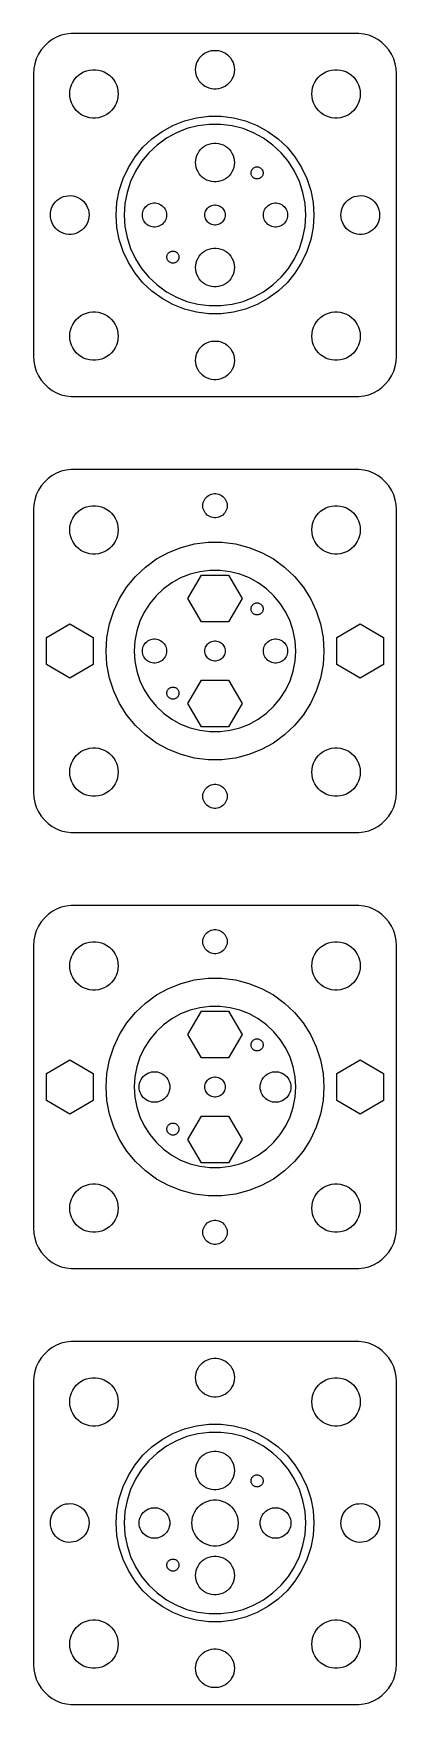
# Model space of a CAD drawing. Header units: metres. Extents: x -22 to 22, y -22 to 184.
import ezdxf

# ---------------------------------------------------------------- set-up
doc = ezdxf.new("R2010")
doc.units = ezdxf.units.M

msp = doc.modelspace()

# ---------------------------------------------------------------- linework, layer by layer
for p, q in [((-19.0451, 184.255), (-19.6289, 184.024)), ((-18.4369, 184.411), (-19.0451, 184.255)), ((-17.8139, 184.49), (-18.4369, 184.411)), ((17.8139, 184.49), (-17.8139, 184.49)), ((18.4369, 184.411), (17.8139, 184.49)), ((19.0451, 184.255), (18.4369, 184.411)), ((19.6289, 184.024), (19.0451, 184.255)), ((-21.5451, 182.439), (-21.8815, 181.909)), ((-21.1448, 182.923), (-21.5451, 182.439)), ((-20.6871, 183.353), (-21.1448, 182.923)), ((-20.1791, 183.722), (-20.6871, 183.353)), ((-19.6289, 184.024), (-20.1791, 183.722)), ((-1.28598, 182.026), (-1.02187, 182.172)), ((-1.02187, 182.172), (-0.741638, 182.283)), ((-0.741638, 182.283), (-0.449707, 182.357)), ((-0.449707, 182.357), (-0.150696, 182.395)), ((-0.150696, 182.395), (0.150696, 182.395)), ((0.150696, 182.395), (0.449707, 182.357)), ((0.449707, 182.357), (0.741638, 182.283)), ((0.741638, 182.283), (1.02187, 182.172)), ((1.02187, 182.172), (1.28598, 182.026)), ((20.1791, 183.722), (19.6289, 184.024)), ((20.6871, 183.353), (20.1791, 183.722)), ((21.1448, 182.923), (20.6871, 183.353)), ((21.5451, 182.439), (21.1448, 182.923)), ((21.8815, 181.909), (21.5451, 182.439)), ((-22.4606, 180.127), (-22.5, 179.5)), ((-22.3429, 180.743), (-22.4606, 180.127)), ((-22.1489, 181.341), (-22.3429, 180.743)), ((-21.8815, 181.909), (-22.1489, 181.341)), ((-2.39999, 180), (-2.38107, 180.301)), ((-2.38107, 180.301), (-2.32458, 180.597)), ((-2.32458, 180.597), (-2.23146, 180.883)), ((-2.23146, 180.883), (-2.10313, 181.156)), ((-2.10313, 181.156), (-1.94164, 181.411)), ((-1.94164, 181.411), (-1.74951, 181.643)), ((-1.74951, 181.643), (-1.52982, 181.849)), ((-1.52982, 181.849), (-1.28598, 182.026)), ((1.28598, 182.026), (1.52982, 181.849)), ((1.52982, 181.849), (1.74951, 181.643)), ((1.74951, 181.643), (1.94164, 181.411)), ((1.94164, 181.411), (2.10313, 181.156)), ((2.10313, 181.156), (2.23146, 180.883)), ((2.23146, 180.883), (2.32458, 180.597)), ((2.32458, 180.597), (2.38107, 180.301)), ((2.38107, 180.301), (2.39999, 180)), ((22.1489, 181.341), (21.8815, 181.909)), ((22.3429, 180.743), (22.1489, 181.341)), ((22.4606, 180.127), (22.3429, 180.743)), ((22.5, 179.5), (22.4606, 180.127)), ((-22.5, 179.5), (-22.5, 144.5)), ((-17.9057, 177.746), (-17.7893, 178.104)), ((-17.7893, 178.104), (-17.6289, 178.445)), ((-17.6289, 178.445), (-17.427, 178.763)), ((-17.427, 178.763), (-17.1869, 179.054)), ((-17.1869, 179.054), (-16.9123, 179.312)), ((-16.9123, 179.312), (-16.6075, 179.533)), ((-16.6075, 179.533), (-16.2773, 179.714)), ((-16.2773, 179.714), (-15.927, 179.853)), ((-15.927, 179.853), (-15.5621, 179.947)), ((-15.5621, 179.947), (-15.1884, 179.994)), ((-15.1884, 179.994), (-14.8116, 179.994)), ((-14.8116, 179.994), (-14.4379, 179.947)), ((-14.4379, 179.947), (-14.0729, 179.853)), ((-14.0729, 179.853), (-13.7227, 179.714)), ((-13.7227, 179.714), (-13.3925, 179.533)), ((-13.3925, 179.533), (-13.0877, 179.312)), ((-13.0877, 179.312), (-12.8131, 179.054)), ((-12.8131, 179.054), (-12.5729, 178.763)), ((-12.5729, 178.763), (-12.3711, 178.445)), ((-12.3711, 178.445), (-12.2107, 178.104)), ((-12.2107, 178.104), (-12.0942, 177.746)), ((-2.38107, 179.699), (-2.39999, 180)), ((-2.32458, 179.403), (-2.38107, 179.699)), ((-2.23146, 179.117), (-2.32458, 179.403)), ((-2.10313, 178.844), (-2.23146, 179.117)), ((-1.94164, 178.589), (-2.10313, 178.844)), ((-1.74951, 178.357), (-1.94164, 178.589)), ((-1.52982, 178.151), (-1.74951, 178.357)), ((-1.28598, 177.974), (-1.52982, 178.151)), ((1.52982, 178.151), (1.28598, 177.974)), ((1.74951, 178.357), (1.52982, 178.151)), ((1.94164, 178.589), (1.74951, 178.357)), ((2.10313, 178.844), (1.94164, 178.589)), ((2.23146, 179.117), (2.10313, 178.844)), ((2.32458, 179.403), (2.23146, 179.117)), ((2.38107, 179.699), (2.32458, 179.403)), ((2.39999, 180), (2.38107, 179.699)), ((12.0942, 177.746), (12.2107, 178.104)), ((12.2107, 178.104), (12.3711, 178.445)), ((12.3711, 178.445), (12.5729, 178.763)), ((12.5729, 178.763), (12.8131, 179.054)), ((12.8131, 179.054), (13.0877, 179.312)), ((13.0877, 179.312), (13.3925, 179.533)), ((13.3925, 179.533), (13.7227, 179.714)), ((13.7227, 179.714), (14.0729, 179.853)), ((14.0729, 179.853), (14.4379, 179.947)), ((14.4379, 179.947), (14.8116, 179.994)), ((14.8116, 179.994), (15.1884, 179.994)), ((15.1884, 179.994), (15.5621, 179.947)), ((15.5621, 179.947), (15.927, 179.853)), ((15.927, 179.853), (16.2773, 179.714)), ((16.2773, 179.714), (16.6075, 179.533)), ((16.6075, 179.533), (16.9123, 179.312)), ((16.9123, 179.312), (17.1869, 179.054)), ((17.1869, 179.054), (17.427, 178.763)), ((17.427, 178.763), (17.6289, 178.445)), ((17.6289, 178.445), (17.7893, 178.104)), ((17.7893, 178.104), (17.9057, 177.746)), ((22.5, 144.5), (22.5, 179.5)), ((-18, 177), (-17.9763, 177.376)), ((-17.9763, 176.624), (-18, 177)), ((-17.9763, 177.376), (-17.9057, 177.746)), ((-17.9057, 176.254), (-17.9763, 176.624)), ((-17.7893, 175.896), (-17.9057, 176.254)), ((-12.0942, 176.254), (-12.2107, 175.896)), ((-12.0942, 177.746), (-12.0237, 177.376)), ((-12.0237, 176.624), (-12.0942, 176.254)), ((-12.0237, 177.376), (-12, 177)), ((-12, 177), (-12.0237, 176.624)), ((-1.02187, 177.828), (-1.28598, 177.974)), ((-0.741638, 177.717), (-1.02187, 177.828)), ((-0.449707, 177.643), (-0.741638, 177.717)), ((-0.150696, 177.605), (-0.449707, 177.643)), ((0.150696, 177.605), (-0.150696, 177.605)), ((0.449707, 177.643), (0.150696, 177.605)), ((0.741638, 177.717), (0.449707, 177.643)), ((1.02187, 177.828), (0.741638, 177.717)), ((1.28598, 177.974), (1.02187, 177.828)), ((12, 177), (12.0237, 177.376)), ((12.0237, 176.624), (12, 177)), ((12.0237, 177.376), (12.0942, 177.746)), ((12.0942, 176.254), (12.0237, 176.624)), ((12.2107, 175.896), (12.0942, 176.254)), ((17.9057, 176.254), (17.7893, 175.896)), ((17.9057, 177.746), (17.9763, 177.376)), ((17.9763, 176.624), (17.9057, 176.254)), ((17.9763, 177.376), (18, 177)), ((18, 177), (17.9763, 176.624)), ((-17.6289, 175.555), (-17.7893, 175.896)), ((-17.427, 175.237), (-17.6289, 175.555)), ((-17.1869, 174.946), (-17.427, 175.237)), ((-16.9123, 174.688), (-17.1869, 174.946)), ((-16.6075, 174.467), (-16.9123, 174.688)), ((-16.2773, 174.286), (-16.6075, 174.467)), ((-15.927, 174.147), (-16.2773, 174.286)), ((-15.5621, 174.053), (-15.927, 174.147)), ((-15.1884, 174.006), (-15.5621, 174.053)), ((-14.8116, 174.006), (-15.1884, 174.006)), ((-14.4379, 174.053), (-14.8116, 174.006)), ((-14.0729, 174.147), (-14.4379, 174.053)), ((-13.7227, 174.286), (-14.0729, 174.147)), ((-13.3925, 174.467), (-13.7227, 174.286)), ((-13.0877, 174.688), (-13.3925, 174.467)), ((-12.8131, 174.946), (-13.0877, 174.688)), ((-12.5729, 175.237), (-12.8131, 174.946)), ((-12.3711, 175.555), (-12.5729, 175.237)), ((-12.2107, 175.896), (-12.3711, 175.555)), ((-3.78545, 173.65), (-2.29541, 174.033)), ((-2.29541, 174.033), (-0.76918, 174.226)), ((-0.76918, 174.226), (0.76918, 174.226)), ((0.76918, 174.226), (2.29541, 174.033)), ((2.29541, 174.033), (3.78545, 173.65)), ((12.3711, 175.555), (12.2107, 175.896)), ((12.5729, 175.237), (12.3711, 175.555)), ((12.8131, 174.946), (12.5729, 175.237)), ((13.0877, 174.688), (12.8131, 174.946)), ((13.3925, 174.467), (13.0877, 174.688)), ((13.7227, 174.286), (13.3925, 174.467)), ((14.0729, 174.147), (13.7227, 174.286)), ((14.4379, 174.053), (14.0729, 174.147)), ((14.8116, 174.006), (14.4379, 174.053)), ((15.1884, 174.006), (14.8116, 174.006)), ((15.5621, 174.053), (15.1884, 174.006)), ((15.927, 174.147), (15.5621, 174.053)), ((16.2773, 174.286), (15.927, 174.147)), ((16.6075, 174.467), (16.2773, 174.286)), ((16.9123, 174.688), (16.6075, 174.467)), ((17.1869, 174.946), (16.9123, 174.688)), ((17.427, 175.237), (17.1869, 174.946)), ((17.6289, 175.555), (17.427, 175.237)), ((17.7893, 175.896), (17.6289, 175.555)), ((-7.80844, 171.439), (-6.56387, 172.343)), ((-6.56387, 172.343), (-5.21579, 173.084)), ((-4.79001, 172.179), (-6.02805, 171.499)), ((-5.21579, 173.084), (-3.78545, 173.65)), ((-3.47644, 172.699), (-4.79001, 172.179)), ((-2.10803, 173.051), (-3.47644, 172.699)), ((-0.70639, 173.228), (-2.10803, 173.051)), ((0.70639, 173.228), (-0.70639, 173.228)), ((2.10803, 173.051), (0.70639, 173.228)), ((3.47644, 172.699), (2.10803, 173.051)), ((4.79001, 172.179), (3.47644, 172.699)), ((3.78545, 173.65), (5.21579, 173.084)), ((6.02805, 171.499), (4.79001, 172.179)), ((5.21579, 173.084), (6.56387, 172.343)), ((6.56387, 172.343), (7.80844, 171.439)), ((-9.91045, 169.2), (-8.92986, 170.386)), ((-8.92986, 170.386), (-7.80844, 171.439)), ((-7.17101, 170.668), (-8.20088, 169.701)), ((-6.02805, 171.499), (-7.17101, 170.668)), ((-2.10313, 169.656), (-1.94164, 169.911)), ((-1.94164, 169.911), (-1.74951, 170.143)), ((-1.74951, 170.143), (-1.52982, 170.349)), ((-1.52982, 170.349), (-1.28598, 170.526)), ((-1.28598, 170.526), (-1.02187, 170.672)), ((-1.02187, 170.672), (-0.741638, 170.783)), ((-0.741638, 170.783), (-0.449707, 170.857)), ((-0.449707, 170.857), (-0.150696, 170.895)), ((-0.150696, 170.895), (0.150696, 170.895)), ((0.150696, 170.895), (0.449707, 170.857)), ((0.449707, 170.857), (0.741638, 170.783)), ((0.741638, 170.783), (1.02187, 170.672)), ((1.02187, 170.672), (1.28598, 170.526)), ((1.28598, 170.526), (1.52982, 170.349)), ((1.52982, 170.349), (1.74951, 170.143)), ((1.74951, 170.143), (1.94164, 169.911)), ((1.94164, 169.911), (2.10313, 169.656)), ((7.17101, 170.668), (6.02805, 171.499)), ((8.20088, 169.701), (7.17101, 170.668)), ((7.80844, 171.439), (8.92986, 170.386)), ((8.92986, 170.386), (9.91045, 169.2)), ((-11.3898, 166.51), (-10.7348, 167.901)), ((-10.7348, 167.901), (-9.91045, 169.2)), ((-9.10144, 168.613), (-9.85844, 167.42)), ((-8.20088, 169.701), (-9.10144, 168.613)), ((-2.39999, 168.5), (-2.38107, 168.801)), ((-2.38107, 168.199), (-2.39999, 168.5)), ((-2.38107, 168.801), (-2.32458, 169.097)), ((-2.32458, 167.903), (-2.38107, 168.199)), ((-2.32458, 169.097), (-2.23146, 169.383)), ((-2.23146, 167.617), (-2.32458, 167.903)), ((-2.23146, 169.383), (-2.10313, 169.656)), ((2.10313, 169.656), (2.23146, 169.383)), ((2.23146, 169.383), (2.32458, 169.097)), ((2.32458, 167.903), (2.23146, 167.617)), ((2.32458, 169.097), (2.38107, 168.801)), ((2.38107, 168.199), (2.32458, 167.903)), ((2.38107, 168.801), (2.39999, 168.5)), ((2.39999, 168.5), (2.38107, 168.199)), ((4.55777, 167.576), (4.60823, 167.656)), ((4.60823, 167.656), (4.66826, 167.728)), ((4.66826, 167.728), (4.73692, 167.793)), ((4.73692, 167.793), (4.81313, 167.848)), ((4.81313, 167.848), (4.89566, 167.894)), ((4.89566, 167.894), (4.98323, 167.928)), ((4.98323, 167.928), (5.07446, 167.952)), ((5.07446, 167.952), (5.16789, 167.964)), ((5.16789, 167.964), (5.26208, 167.964)), ((5.26208, 167.964), (5.35553, 167.952)), ((5.35553, 167.952), (5.44676, 167.928)), ((5.44676, 167.928), (5.53433, 167.894)), ((5.53433, 167.894), (5.61687, 167.848)), ((5.61687, 167.848), (5.69305, 167.793)), ((5.69305, 167.793), (5.76172, 167.728)), ((5.76172, 167.728), (5.82176, 167.656)), ((5.82176, 167.656), (5.87222, 167.576)), ((9.10144, 168.613), (8.20088, 169.701)), ((9.85844, 167.42), (9.10144, 168.613)), ((9.91045, 169.2), (10.7348, 167.901)), ((10.7348, 167.901), (11.3898, 166.51)), ((-11.8651, 165.046), (-11.3898, 166.51)), ((-10.46, 166.141), (-10.8965, 164.798)), ((-9.85844, 167.42), (-10.46, 166.141)), ((-2.10313, 167.344), (-2.23146, 167.617)), ((-1.94164, 167.089), (-2.10313, 167.344)), ((-1.74951, 166.857), (-1.94164, 167.089)), ((-1.52982, 166.651), (-1.74951, 166.857)), ((-1.28598, 166.474), (-1.52982, 166.651)), ((-1.02187, 166.328), (-1.28598, 166.474)), ((-0.741638, 166.217), (-1.02187, 166.328)), ((-0.449707, 166.143), (-0.741638, 166.217)), ((-0.150696, 166.105), (-0.449707, 166.143)), ((0.150696, 166.105), (-0.150696, 166.105)), ((0.449707, 166.143), (0.150696, 166.105)), ((0.741638, 166.217), (0.449707, 166.143)), ((1.02187, 166.328), (0.741638, 166.217)), ((1.28598, 166.474), (1.02187, 166.328)), ((1.52982, 166.651), (1.28598, 166.474)), ((1.74951, 166.857), (1.52982, 166.651)), ((1.94164, 167.089), (1.74951, 166.857)), ((2.10313, 167.344), (1.94164, 167.089)), ((2.23146, 167.617), (2.10313, 167.344)), ((4.465, 167.215), (4.4709, 167.309)), ((4.4709, 167.121), (4.465, 167.215)), ((4.4709, 167.309), (4.48856, 167.402)), ((4.48856, 167.028), (4.4709, 167.121)), ((4.48856, 167.402), (4.51765, 167.491)), ((4.51765, 166.939), (4.48856, 167.028)), ((4.51765, 167.491), (4.55777, 167.576)), ((4.55777, 166.854), (4.51765, 166.939)), ((4.60823, 166.774), (4.55777, 166.854)), ((4.66826, 166.702), (4.60823, 166.774)), ((4.73692, 166.637), (4.66826, 166.702)), ((4.81313, 166.582), (4.73692, 166.637)), ((4.89566, 166.536), (4.81313, 166.582)), ((4.98323, 166.502), (4.89566, 166.536)), ((5.07446, 166.478), (4.98323, 166.502)), ((5.16789, 166.466), (5.07446, 166.478)), ((5.26208, 166.466), (5.16789, 166.466)), ((5.35553, 166.478), (5.26208, 166.466)), ((5.44676, 166.502), (5.35553, 166.478)), ((5.53433, 166.536), (5.44676, 166.502)), ((5.61687, 166.582), (5.53433, 166.536)), ((5.69305, 166.637), (5.61687, 166.582)), ((5.76172, 166.702), (5.69305, 166.637)), ((5.82176, 166.774), (5.76172, 166.702)), ((5.87222, 166.854), (5.82176, 166.774)), ((5.87222, 167.576), (5.91232, 167.491)), ((5.91232, 166.939), (5.87222, 166.854)), ((5.91232, 167.491), (5.94144, 167.402)), ((5.94144, 167.028), (5.91232, 166.939)), ((5.94144, 167.402), (5.95908, 167.309)), ((5.95908, 167.121), (5.94144, 167.028)), ((5.95908, 167.309), (5.965, 167.215)), ((5.965, 167.215), (5.95908, 167.121)), ((10.46, 166.141), (9.85844, 167.42)), ((10.8965, 164.798), (10.46, 166.141)), ((11.3898, 166.51), (11.8651, 165.046)), ((-19.9563, 163.39), (-19.7666, 163.624)), ((-19.7666, 163.624), (-19.5491, 163.833)), ((-19.5491, 163.833), (-19.3071, 164.013)), ((-19.3071, 164.013), (-19.0445, 164.161)), ((-19.0445, 164.161), (-18.7655, 164.275)), ((-18.7655, 164.275), (-18.4744, 164.353)), ((-18.4744, 164.353), (-18.1758, 164.394)), ((-18.1758, 164.394), (-17.8744, 164.397)), ((-17.8744, 164.397), (-17.575, 164.362)), ((-17.575, 164.362), (-17.2823, 164.29)), ((-17.2823, 164.29), (-17.0009, 164.182)), ((-17.0009, 164.182), (-16.7353, 164.04)), ((-16.7353, 164.04), (-16.4896, 163.865)), ((-16.4896, 163.865), (-16.2678, 163.661)), ((-16.2678, 163.661), (-16.0732, 163.431)), ((-12.25, 162), (-12.1534, 163.535)), ((-12.1534, 163.535), (-11.8651, 165.046)), ((-10.8965, 164.798), (-11.1613, 163.41)), ((11.1613, 163.41), (10.8965, 164.798)), ((11.8651, 165.046), (12.1534, 163.535)), ((12.1534, 163.535), (12.25, 162)), ((16.0437, 163.39), (16.2334, 163.624)), ((16.2334, 163.624), (16.4509, 163.833)), ((16.4509, 163.833), (16.6929, 164.013)), ((16.6929, 164.013), (16.9554, 164.161)), ((16.9554, 164.161), (17.2345, 164.275)), ((17.2345, 164.275), (17.5256, 164.353)), ((17.5256, 164.353), (17.8242, 164.394)), ((17.8242, 164.394), (18.1256, 164.397)), ((18.1256, 164.397), (18.425, 164.362)), ((18.425, 164.362), (18.7177, 164.29)), ((18.7177, 164.29), (18.9991, 164.182)), ((18.9991, 164.182), (19.2647, 164.04)), ((19.2647, 164.04), (19.5104, 163.865)), ((19.5104, 163.865), (19.7322, 163.661)), ((19.7322, 163.661), (19.9268, 163.431)), ((-20.3999, 161.975), (-20.3841, 162.276)), ((-20.3778, 161.674), (-20.3999, 161.975)), ((-20.3841, 162.276), (-20.3307, 162.572)), ((-20.3182, 161.379), (-20.3778, 161.674)), ((-20.3307, 162.572), (-20.2406, 162.86)), ((-20.2406, 162.86), (-20.1151, 163.134)), ((-20.1151, 163.134), (-19.9563, 163.39)), ((-16.0732, 163.431), (-15.9091, 163.178)), ((-15.9091, 163.178), (-15.7779, 162.907)), ((-15.7779, 162.907), (-15.6818, 162.621)), ((-15.6818, 162.621), (-15.6222, 162.326)), ((-15.6159, 161.724), (-15.6693, 161.428)), ((-15.6222, 162.326), (-15.6001, 162.025)), ((-15.6001, 162.025), (-15.6159, 161.724)), ((-12.1534, 160.465), (-12.25, 162)), ((-11.1613, 163.41), (-11.25, 162)), ((-11.25, 162), (-11.1613, 160.59)), ((-9, 162), (-8.98816, 162.188)), ((-8.98816, 161.812), (-9, 162)), ((-8.98816, 162.188), (-8.95287, 162.373)), ((-8.95287, 161.627), (-8.98816, 161.812)), ((-8.95287, 162.373), (-8.89465, 162.552)), ((-8.89465, 161.448), (-8.95287, 161.627)), ((-8.89465, 162.552), (-8.81445, 162.723)), ((-8.81445, 161.277), (-8.89465, 161.448)), ((-8.81445, 162.723), (-8.71352, 162.882)), ((-8.71352, 162.882), (-8.59344, 163.027)), ((-8.59344, 163.027), (-8.45613, 163.156)), ((-8.45613, 163.156), (-8.30373, 163.266)), ((-8.30373, 163.266), (-8.13866, 163.357)), ((-8.13866, 163.357), (-7.96352, 163.427)), ((-7.96352, 163.427), (-7.78107, 163.473)), ((-7.78107, 163.473), (-7.59418, 163.497)), ((-7.59418, 163.497), (-7.40581, 163.497)), ((-7.40581, 163.497), (-7.21892, 163.473)), ((-7.21892, 163.473), (-7.03647, 163.427)), ((-7.03647, 163.427), (-6.86133, 163.357)), ((-6.86133, 163.357), (-6.69626, 163.266)), ((-6.69626, 163.266), (-6.54385, 163.156)), ((-6.54385, 163.156), (-6.40654, 163.027)), ((-6.40654, 163.027), (-6.28647, 162.882)), ((-6.28647, 162.882), (-6.18553, 162.723)), ((-6.18553, 162.723), (-6.10533, 162.552)), ((-6.10533, 161.448), (-6.18553, 161.277)), ((-6.10533, 162.552), (-6.04712, 162.373)), ((-6.04712, 161.627), (-6.10533, 161.448)), ((-6.04712, 162.373), (-6.01183, 162.188)), ((-6.01183, 161.812), (-6.04712, 161.627)), ((-6.01183, 162.188), (-6, 162)), ((-6, 162), (-6.01183, 161.812)), ((-1.25, 162), (-1.24014, 162.157)), ((-1.24014, 161.843), (-1.25, 162)), ((-1.24014, 162.157), (-1.21072, 162.311)), ((-1.21072, 161.689), (-1.24014, 161.843)), ((-1.21072, 162.311), (-1.16222, 162.46)), ((-1.16222, 161.54), (-1.21072, 161.689)), ((-1.16222, 162.46), (-1.09538, 162.602)), ((-1.09538, 161.398), (-1.16222, 161.54)), ((-1.09538, 162.602), (-1.01126, 162.735)), ((-1.01126, 162.735), (-0.911209, 162.856)), ((-0.911209, 162.856), (-0.796768, 162.963)), ((-0.796768, 162.963), (-0.669769, 163.055)), ((-0.669769, 163.055), (-0.532211, 163.131)), ((-0.532211, 163.131), (-0.386261, 163.189)), ((-0.386261, 163.189), (-0.234222, 163.228)), ((-0.234222, 163.228), (-0.078476, 163.248)), ((-0.078476, 163.248), (0.078476, 163.248)), ((0.078476, 163.248), (0.234222, 163.228)), ((0.234222, 163.228), (0.386261, 163.189)), ((0.386261, 163.189), (0.532211, 163.131)), ((0.532211, 163.131), (0.669769, 163.055)), ((0.669769, 163.055), (0.796768, 162.963)), ((0.796768, 162.963), (0.911209, 162.856)), ((0.911209, 162.856), (1.01126, 162.735)), ((1.01126, 162.735), (1.09538, 162.602)), ((1.09538, 162.602), (1.16222, 162.46)), ((1.16222, 161.54), (1.09538, 161.398)), ((1.16222, 162.46), (1.21072, 162.311)), ((1.21072, 161.689), (1.16222, 161.54)), ((1.21072, 162.311), (1.24014, 162.157)), ((1.24014, 161.843), (1.21072, 161.689)), ((1.24014, 162.157), (1.25, 162)), ((1.25, 162), (1.24014, 161.843)), ((6, 162), (6.01183, 162.188)), ((6.01183, 161.812), (6, 162)), ((6.01183, 162.188), (6.04712, 162.373)), ((6.04712, 161.627), (6.01183, 161.812)), ((6.04712, 162.373), (6.10533, 162.552)), ((6.10533, 161.448), (6.04712, 161.627)), ((6.10533, 162.552), (6.18553, 162.723)), ((6.18553, 161.277), (6.10533, 161.448)), ((6.18553, 162.723), (6.28647, 162.882)), ((6.28647, 162.882), (6.40654, 163.027)), ((6.40654, 163.027), (6.54385, 163.156)), ((6.54385, 163.156), (6.69626, 163.266)), ((6.69626, 163.266), (6.86133, 163.357)), ((6.86133, 163.357), (7.03647, 163.427)), ((7.03647, 163.427), (7.21892, 163.473)), ((7.21892, 163.473), (7.40581, 163.497)), ((7.40581, 163.497), (7.59418, 163.497)), ((7.59418, 163.497), (7.78107, 163.473)), ((7.78107, 163.473), (7.96352, 163.427)), ((7.96352, 163.427), (8.13866, 163.357)), ((8.13866, 163.357), (8.30373, 163.266)), ((8.30373, 163.266), (8.45613, 163.156)), ((8.45613, 163.156), (8.59344, 163.027)), ((8.59344, 163.027), (8.71352, 162.882)), ((8.71352, 162.882), (8.81445, 162.723)), ((8.81445, 162.723), (8.89465, 162.552)), ((8.89465, 161.448), (8.81445, 161.277)), ((8.89465, 162.552), (8.95287, 162.373)), ((8.95287, 161.627), (8.89465, 161.448)), ((8.95287, 162.373), (8.98816, 162.188)), ((8.98816, 161.812), (8.95287, 161.627)), ((8.98816, 162.188), (9, 162)), ((9, 162), (8.98816, 161.812)), ((11.25, 162), (11.1613, 163.41)), ((11.1613, 160.59), (11.25, 162)), ((12.25, 162), (12.1534, 160.465)), ((15.6001, 161.975), (15.6159, 162.276)), ((15.6222, 161.674), (15.6001, 161.975)), ((15.6159, 162.276), (15.6693, 162.572)), ((15.6818, 161.379), (15.6222, 161.674)), ((15.6693, 162.572), (15.7594, 162.86)), ((15.7594, 162.86), (15.8849, 163.134)), ((15.8849, 163.134), (16.0437, 163.39)), ((19.9268, 163.431), (20.0909, 163.178)), ((20.0909, 163.178), (20.2221, 162.907)), ((20.2221, 162.907), (20.3182, 162.621)), ((20.3182, 162.621), (20.3778, 162.326)), ((20.3841, 161.724), (20.3307, 161.428)), ((20.3778, 162.326), (20.3999, 162.025)), ((20.3999, 162.025), (20.3841, 161.724)), ((-20.2221, 161.093), (-20.3182, 161.379)), ((-20.0909, 160.822), (-20.2221, 161.093)), ((-19.9268, 160.569), (-20.0909, 160.822)), ((-19.7322, 160.339), (-19.9268, 160.569)), ((-19.5104, 160.135), (-19.7322, 160.339)), ((-19.2647, 159.96), (-19.5104, 160.135)), ((-18.9991, 159.818), (-19.2647, 159.96)), ((-18.7177, 159.71), (-18.9991, 159.818)), ((-18.425, 159.638), (-18.7177, 159.71)), ((-18.1256, 159.603), (-18.425, 159.638)), ((-17.8242, 159.606), (-18.1256, 159.603)), ((-17.5256, 159.647), (-17.8242, 159.606)), ((-17.2345, 159.725), (-17.5256, 159.647)), ((-16.9554, 159.839), (-17.2345, 159.725)), ((-16.6929, 159.987), (-16.9554, 159.839)), ((-16.4509, 160.167), (-16.6929, 159.987)), ((-16.2334, 160.376), (-16.4509, 160.167)), ((-16.0437, 160.61), (-16.2334, 160.376)), ((-15.8849, 160.866), (-16.0437, 160.61)), ((-15.7594, 161.14), (-15.8849, 160.866)), ((-15.6693, 161.428), (-15.7594, 161.14)), ((-11.8651, 158.954), (-12.1534, 160.465)), ((-11.1613, 160.59), (-10.8965, 159.202)), ((-8.71352, 161.118), (-8.81445, 161.277)), ((-8.59344, 160.973), (-8.71352, 161.118)), ((-8.45613, 160.844), (-8.59344, 160.973)), ((-8.30373, 160.734), (-8.45613, 160.844)), ((-8.13866, 160.643), (-8.30373, 160.734)), ((-7.96352, 160.573), (-8.13866, 160.643)), ((-7.78107, 160.527), (-7.96352, 160.573)), ((-7.59418, 160.503), (-7.78107, 160.527)), ((-7.40581, 160.503), (-7.59418, 160.503)), ((-7.21892, 160.527), (-7.40581, 160.503)), ((-7.03647, 160.573), (-7.21892, 160.527)), ((-6.86133, 160.643), (-7.03647, 160.573)), ((-6.69626, 160.734), (-6.86133, 160.643)), ((-6.54385, 160.844), (-6.69626, 160.734)), ((-6.40654, 160.973), (-6.54385, 160.844)), ((-6.28647, 161.118), (-6.40654, 160.973)), ((-6.18553, 161.277), (-6.28647, 161.118)), ((-1.01126, 161.265), (-1.09538, 161.398)), ((-0.911209, 161.144), (-1.01126, 161.265)), ((-0.796768, 161.037), (-0.911209, 161.144)), ((-0.669769, 160.945), (-0.796768, 161.037)), ((-0.532211, 160.869), (-0.669769, 160.945)), ((-0.386261, 160.811), (-0.532211, 160.869)), ((-0.234222, 160.772), (-0.386261, 160.811)), ((-0.078476, 160.752), (-0.234222, 160.772)), ((0.078476, 160.752), (-0.078476, 160.752)), ((0.234222, 160.772), (0.078476, 160.752)), ((0.386261, 160.811), (0.234222, 160.772)), ((0.532211, 160.869), (0.386261, 160.811)), ((0.669769, 160.945), (0.532211, 160.869)), ((0.796768, 161.037), (0.669769, 160.945)), ((0.911209, 161.144), (0.796768, 161.037)), ((1.01126, 161.265), (0.911209, 161.144)), ((1.09538, 161.398), (1.01126, 161.265)), ((6.28647, 161.118), (6.18553, 161.277)), ((6.40654, 160.973), (6.28647, 161.118)), ((6.54385, 160.844), (6.40654, 160.973)), ((6.69626, 160.734), (6.54385, 160.844)), ((6.86133, 160.643), (6.69626, 160.734)), ((7.03647, 160.573), (6.86133, 160.643)), ((7.21892, 160.527), (7.03647, 160.573)), ((7.40581, 160.503), (7.21892, 160.527)), ((7.59418, 160.503), (7.40581, 160.503)), ((7.78107, 160.527), (7.59418, 160.503)), ((7.96352, 160.573), (7.78107, 160.527)), ((8.13866, 160.643), (7.96352, 160.573)), ((8.30373, 160.734), (8.13866, 160.643)), ((8.45613, 160.844), (8.30373, 160.734)), ((8.59344, 160.973), (8.45613, 160.844)), ((8.71352, 161.118), (8.59344, 160.973)), ((8.81445, 161.277), (8.71352, 161.118)), ((10.8965, 159.202), (11.1613, 160.59)), ((12.1534, 160.465), (11.8651, 158.954)), ((15.7779, 161.093), (15.6818, 161.379)), ((15.9091, 160.822), (15.7779, 161.093)), ((16.0732, 160.569), (15.9091, 160.822)), ((16.2678, 160.339), (16.0732, 160.569)), ((16.4896, 160.135), (16.2678, 160.339)), ((16.7353, 159.96), (16.4896, 160.135)), ((17.0009, 159.818), (16.7353, 159.96)), ((17.2823, 159.71), (17.0009, 159.818)), ((17.575, 159.638), (17.2823, 159.71)), ((17.8744, 159.603), (17.575, 159.638)), ((18.1758, 159.606), (17.8744, 159.603)), ((18.4744, 159.647), (18.1758, 159.606)), ((18.7655, 159.725), (18.4744, 159.647)), ((19.0445, 159.839), (18.7655, 159.725)), ((19.3071, 159.987), (19.0445, 159.839)), ((19.5491, 160.167), (19.3071, 159.987)), ((19.7666, 160.376), (19.5491, 160.167)), ((19.9563, 160.61), (19.7666, 160.376)), ((20.1151, 160.866), (19.9563, 160.61)), ((20.2406, 161.14), (20.1151, 160.866)), ((20.3307, 161.428), (20.2406, 161.14)), ((-11.3898, 157.49), (-11.8651, 158.954)), ((-10.7348, 156.099), (-11.3898, 157.49)), ((-10.8965, 159.202), (-10.46, 157.859)), ((-10.46, 157.859), (-9.85844, 156.58)), ((-5.76172, 157.298), (-5.69305, 157.363)), ((-5.69305, 157.363), (-5.61687, 157.418)), ((-5.61687, 157.418), (-5.53433, 157.464)), ((-5.53433, 157.464), (-5.44676, 157.498)), ((-5.44676, 157.498), (-5.35553, 157.522)), ((-5.35553, 157.522), (-5.26208, 157.534)), ((-5.26208, 157.534), (-5.16789, 157.534)), ((-5.16789, 157.534), (-5.07446, 157.522)), ((-5.07446, 157.522), (-4.98323, 157.498)), ((-4.98323, 157.498), (-4.89566, 157.464)), ((-4.89566, 157.464), (-4.81313, 157.418)), ((-4.81313, 157.418), (-4.73692, 157.363)), ((-4.73692, 157.363), (-4.66826, 157.298)), ((-1.74951, 157.143), (-1.52982, 157.349)), ((-1.52982, 157.349), (-1.28598, 157.526)), ((-1.28598, 157.526), (-1.02187, 157.672)), ((-1.02187, 157.672), (-0.741638, 157.783)), ((-0.741638, 157.783), (-0.449707, 157.857)), ((-0.449707, 157.857), (-0.150696, 157.895)), ((-0.150696, 157.895), (0.150696, 157.895)), ((0.150696, 157.895), (0.449707, 157.857)), ((0.449707, 157.857), (0.741638, 157.783)), ((0.741638, 157.783), (1.02187, 157.672)), ((1.02187, 157.672), (1.28598, 157.526)), ((1.28598, 157.526), (1.52982, 157.349)), ((1.52982, 157.349), (1.74951, 157.143)), ((9.85844, 156.58), (10.46, 157.859)), ((10.46, 157.859), (10.8965, 159.202)), ((11.3898, 157.49), (10.7348, 156.099)), ((11.8651, 158.954), (11.3898, 157.49)), ((-9.91045, 154.8), (-10.7348, 156.099)), ((-9.85844, 156.58), (-9.10144, 155.387)), ((-9.10144, 155.387), (-8.20088, 154.299)), ((-5.965, 156.785), (-5.95908, 156.879)), ((-5.95908, 156.691), (-5.965, 156.785)), ((-5.95908, 156.879), (-5.94144, 156.972)), ((-5.94144, 156.598), (-5.95908, 156.691)), ((-5.94144, 156.972), (-5.91232, 157.061)), ((-5.91232, 156.509), (-5.94144, 156.598)), ((-5.91232, 157.061), (-5.87222, 157.146)), ((-5.87222, 156.424), (-5.91232, 156.509)), ((-5.87222, 157.146), (-5.82176, 157.226)), ((-5.82176, 156.344), (-5.87222, 156.424)), ((-5.82176, 157.226), (-5.76172, 157.298)), ((-5.76172, 156.272), (-5.82176, 156.344)), ((-5.69305, 156.207), (-5.76172, 156.272)), ((-5.61687, 156.152), (-5.69305, 156.207)), ((-5.53433, 156.106), (-5.61687, 156.152)), ((-5.44676, 156.072), (-5.53433, 156.106)), ((-5.35553, 156.048), (-5.44676, 156.072)), ((-5.26208, 156.036), (-5.35553, 156.048)), ((-5.16789, 156.036), (-5.26208, 156.036)), ((-5.07446, 156.048), (-5.16789, 156.036)), ((-4.98323, 156.072), (-5.07446, 156.048)), ((-4.89566, 156.106), (-4.98323, 156.072)), ((-4.81313, 156.152), (-4.89566, 156.106)), ((-4.73692, 156.207), (-4.81313, 156.152)), ((-4.66826, 156.272), (-4.73692, 156.207)), ((-4.66826, 157.298), (-4.60823, 157.226)), ((-4.60823, 156.344), (-4.66826, 156.272)), ((-4.60823, 157.226), (-4.55777, 157.146)), ((-4.55777, 156.424), (-4.60823, 156.344)), ((-4.55777, 157.146), (-4.51765, 157.061)), ((-4.51765, 156.509), (-4.55777, 156.424)), ((-4.51765, 157.061), (-4.48856, 156.972)), ((-4.48856, 156.598), (-4.51765, 156.509)), ((-4.48856, 156.972), (-4.4709, 156.879)), ((-4.4709, 156.691), (-4.48856, 156.598)), ((-4.4709, 156.879), (-4.465, 156.785)), ((-4.465, 156.785), (-4.4709, 156.691)), ((-2.39999, 155.5), (-2.38107, 155.801)), ((-2.38107, 155.199), (-2.39999, 155.5)), ((-2.38107, 155.801), (-2.32458, 156.097)), ((-2.32458, 156.097), (-2.23146, 156.383)), ((-2.23146, 156.383), (-2.10313, 156.656)), ((-2.10313, 156.656), (-1.94164, 156.911)), ((-1.94164, 156.911), (-1.74951, 157.143)), ((1.74951, 157.143), (1.94164, 156.911)), ((1.94164, 156.911), (2.10313, 156.656)), ((2.10313, 156.656), (2.23146, 156.383)), ((2.23146, 156.383), (2.32458, 156.097)), ((2.32458, 156.097), (2.38107, 155.801)), ((2.38107, 155.801), (2.39999, 155.5)), ((2.39999, 155.5), (2.38107, 155.199)), ((8.20088, 154.299), (9.10144, 155.387)), ((9.10144, 155.387), (9.85844, 156.58)), ((10.7348, 156.099), (9.91045, 154.8)), ((-8.92986, 153.614), (-9.91045, 154.8)), ((-7.80844, 152.561), (-8.92986, 153.614)), ((-8.20088, 154.299), (-7.17101, 153.332)), ((-7.17101, 153.332), (-6.02805, 152.501)), ((-2.32458, 154.903), (-2.38107, 155.199)), ((-2.23146, 154.617), (-2.32458, 154.903)), ((-2.10313, 154.344), (-2.23146, 154.617)), ((-1.94164, 154.089), (-2.10313, 154.344)), ((-1.74951, 153.857), (-1.94164, 154.089)), ((-1.52982, 153.651), (-1.74951, 153.857)), ((-1.28598, 153.474), (-1.52982, 153.651)), ((-1.02187, 153.328), (-1.28598, 153.474)), ((-0.741638, 153.217), (-1.02187, 153.328)), ((-0.449707, 153.143), (-0.741638, 153.217)), ((0.741638, 153.217), (0.449707, 153.143)), ((1.02187, 153.328), (0.741638, 153.217)), ((1.28598, 153.474), (1.02187, 153.328)), ((1.52982, 153.651), (1.28598, 153.474)), ((1.74951, 153.857), (1.52982, 153.651)), ((1.94164, 154.089), (1.74951, 153.857)), ((2.10313, 154.344), (1.94164, 154.089)), ((2.23146, 154.617), (2.10313, 154.344)), ((2.32458, 154.903), (2.23146, 154.617)), ((2.38107, 155.199), (2.32458, 154.903)), ((6.02805, 152.501), (7.17101, 153.332)), ((7.17101, 153.332), (8.20088, 154.299)), ((8.92986, 153.614), (7.80844, 152.561)), ((9.91045, 154.8), (8.92986, 153.614)), ((-6.56387, 151.657), (-7.80844, 152.561)), ((-5.21579, 150.916), (-6.56387, 151.657)), ((-6.02805, 152.501), (-4.79001, 151.821)), ((-4.79001, 151.821), (-3.47644, 151.301)), ((-3.47644, 151.301), (-2.10803, 150.949)), ((-0.150696, 153.105), (-0.449707, 153.143)), ((0.150696, 153.105), (-0.150696, 153.105)), ((0.449707, 153.143), (0.150696, 153.105)), ((2.10803, 150.949), (3.47644, 151.301)), ((3.47644, 151.301), (4.79001, 151.821)), ((4.79001, 151.821), (6.02805, 152.501)), ((6.56387, 151.657), (5.21579, 150.916)), ((7.80844, 152.561), (6.56387, 151.657)), ((-17.427, 148.763), (-17.1869, 149.054)), ((-17.1869, 149.054), (-16.9123, 149.312)), ((-16.9123, 149.312), (-16.6075, 149.533)), ((-16.6075, 149.533), (-16.2773, 149.714)), ((-16.2773, 149.714), (-15.927, 149.853)), ((-15.927, 149.853), (-15.5621, 149.947)), ((-15.5621, 149.947), (-15.1884, 149.994)), ((-15.1884, 149.994), (-14.8116, 149.994)), ((-14.8116, 149.994), (-14.4379, 149.947)), ((-14.4379, 149.947), (-14.0729, 149.853)), ((-14.0729, 149.853), (-13.7227, 149.714)), ((-13.7227, 149.714), (-13.3925, 149.533)), ((-13.3925, 149.533), (-13.0877, 149.312)), ((-13.0877, 149.312), (-12.8131, 149.054)), ((-12.8131, 149.054), (-12.5729, 148.763)), ((-3.78545, 150.35), (-5.21579, 150.916)), ((-2.29541, 149.967), (-3.78545, 150.35)), ((-0.76918, 149.774), (-2.29541, 149.967)), ((-2.10803, 150.949), (-0.70639, 150.772)), ((0.76918, 149.774), (-0.76918, 149.774)), ((-0.70639, 150.772), (0.70639, 150.772)), ((0.70639, 150.772), (2.10803, 150.949)), ((2.29541, 149.967), (0.76918, 149.774)), ((3.78545, 150.35), (2.29541, 149.967)), ((5.21579, 150.916), (3.78545, 150.35)), ((12.5729, 148.763), (12.8131, 149.054)), ((12.8131, 149.054), (13.0877, 149.312)), ((13.0877, 149.312), (13.3925, 149.533)), ((13.3925, 149.533), (13.7227, 149.714)), ((13.7227, 149.714), (14.0729, 149.853)), ((14.0729, 149.853), (14.4379, 149.947)), ((14.4379, 149.947), (14.8116, 149.994)), ((14.8116, 149.994), (15.1884, 149.994)), ((15.1884, 149.994), (15.5621, 149.947)), ((15.5621, 149.947), (15.927, 149.853)), ((15.927, 149.853), (16.2773, 149.714)), ((16.2773, 149.714), (16.6075, 149.533)), ((16.6075, 149.533), (16.9123, 149.312)), ((16.9123, 149.312), (17.1869, 149.054)), ((17.1869, 149.054), (17.427, 148.763)), ((-18, 147), (-17.9763, 147.376)), ((-17.9763, 146.624), (-18, 147)), ((-17.9763, 147.376), (-17.9057, 147.746)), ((-17.9057, 147.746), (-17.7893, 148.104)), ((-17.7893, 148.104), (-17.6289, 148.445)), ((-17.6289, 148.445), (-17.427, 148.763)), ((-12.5729, 148.763), (-12.3711, 148.445)), ((-12.3711, 148.445), (-12.2107, 148.104)), ((-12.2107, 148.104), (-12.0942, 147.746)), ((-12.0942, 147.746), (-12.0237, 147.376)), ((-12.0237, 147.376), (-12, 147)), ((-12, 147), (-12.0237, 146.624)), ((12, 147), (12.0237, 147.376)), ((12.0237, 146.624), (12, 147)), ((12.0237, 147.376), (12.0942, 147.746)), ((12.0942, 147.746), (12.2107, 148.104)), ((12.2107, 148.104), (12.3711, 148.445)), ((12.3711, 148.445), (12.5729, 148.763)), ((17.427, 148.763), (17.6289, 148.445)), ((17.6289, 148.445), (17.7893, 148.104)), ((17.7893, 148.104), (17.9057, 147.746)), ((17.9057, 147.746), (17.9763, 147.376)), ((17.9763, 147.376), (18, 147)), ((18, 147), (17.9763, 146.624)), ((-17.9057, 146.254), (-17.9763, 146.624)), ((-17.7893, 145.896), (-17.9057, 146.254)), ((-17.6289, 145.555), (-17.7893, 145.896)), ((-17.427, 145.237), (-17.6289, 145.555)), ((-17.1869, 144.946), (-17.427, 145.237)), ((-16.9123, 144.688), (-17.1869, 144.946)), ((-12.8131, 144.946), (-13.0877, 144.688)), ((-12.5729, 145.237), (-12.8131, 144.946)), ((-12.3711, 145.555), (-12.5729, 145.237)), ((-12.2107, 145.896), (-12.3711, 145.555)), ((-12.0942, 146.254), (-12.2107, 145.896)), ((-12.0237, 146.624), (-12.0942, 146.254)), ((-2.23146, 144.883), (-2.10313, 145.156)), ((-2.10313, 145.156), (-1.94164, 145.411)), ((-1.94164, 145.411), (-1.74951, 145.643)), ((-1.74951, 145.643), (-1.52982, 145.849)), ((-1.52982, 145.849), (-1.28598, 146.026)), ((-1.28598, 146.026), (-1.02187, 146.172)), ((-1.02187, 146.172), (-0.741638, 146.283)), ((-0.741638, 146.283), (-0.449707, 146.357)), ((-0.449707, 146.357), (-0.150696, 146.395)), ((-0.150696, 146.395), (0.150696, 146.395)), ((0.150696, 146.395), (0.449707, 146.357)), ((0.449707, 146.357), (0.741638, 146.283)), ((0.741638, 146.283), (1.02187, 146.172)), ((1.02187, 146.172), (1.28598, 146.026)), ((1.28598, 146.026), (1.52982, 145.849)), ((1.52982, 145.849), (1.74951, 145.643)), ((1.74951, 145.643), (1.94164, 145.411)), ((1.94164, 145.411), (2.10313, 145.156)), ((2.10313, 145.156), (2.23146, 144.883)), ((12.0942, 146.254), (12.0237, 146.624)), ((12.2107, 145.896), (12.0942, 146.254)), ((12.3711, 145.555), (12.2107, 145.896)), ((12.5729, 145.237), (12.3711, 145.555)), ((12.8131, 144.946), (12.5729, 145.237)), ((13.0877, 144.688), (12.8131, 144.946)), ((17.1869, 144.946), (16.9123, 144.688)), ((17.427, 145.237), (17.1869, 144.946)), ((17.6289, 145.555), (17.427, 145.237)), ((17.7893, 145.896), (17.6289, 145.555)), ((17.9057, 146.254), (17.7893, 145.896)), ((17.9763, 146.624), (17.9057, 146.254)), ((-22.5, 144.5), (-22.4606, 143.873)), ((-22.4606, 143.873), (-22.3429, 143.257)), ((-22.3429, 143.257), (-22.1489, 142.659)), ((-16.6075, 144.467), (-16.9123, 144.688)), ((-16.2773, 144.286), (-16.6075, 144.467)), ((-15.927, 144.147), (-16.2773, 144.286)), ((-15.5621, 144.053), (-15.927, 144.147)), ((-15.1884, 144.006), (-15.5621, 144.053)), ((-14.8116, 144.006), (-15.1884, 144.006)), ((-14.4379, 144.053), (-14.8116, 144.006)), ((-14.0729, 144.147), (-14.4379, 144.053)), ((-13.7227, 144.286), (-14.0729, 144.147)), ((-13.3925, 144.467), (-13.7227, 144.286)), ((-13.0877, 144.688), (-13.3925, 144.467)), ((-2.39999, 144), (-2.38107, 144.301)), ((-2.38107, 143.699), (-2.39999, 144)), ((-2.38107, 144.301), (-2.32458, 144.597)), ((-2.32458, 143.403), (-2.38107, 143.699)), ((-2.32458, 144.597), (-2.23146, 144.883)), ((-2.23146, 143.117), (-2.32458, 143.403)), ((-2.10313, 142.844), (-2.23146, 143.117)), ((-1.94164, 142.589), (-2.10313, 142.844)), ((2.10313, 142.844), (1.94164, 142.589)), ((2.23146, 143.117), (2.10313, 142.844)), ((2.23146, 144.883), (2.32458, 144.597)), ((2.32458, 143.403), (2.23146, 143.117)), ((2.32458, 144.597), (2.38107, 144.301)), ((2.38107, 143.699), (2.32458, 143.403)), ((2.38107, 144.301), (2.39999, 144)), ((2.39999, 144), (2.38107, 143.699)), ((13.3925, 144.467), (13.0877, 144.688)), ((13.7227, 144.286), (13.3925, 144.467)), ((14.0729, 144.147), (13.7227, 144.286)), ((14.4379, 144.053), (14.0729, 144.147)), ((14.8116, 144.006), (14.4379, 144.053)), ((15.1884, 144.006), (14.8116, 144.006)), ((15.5621, 144.053), (15.1884, 144.006)), ((15.927, 144.147), (15.5621, 144.053)), ((16.2773, 144.286), (15.927, 144.147)), ((16.6075, 144.467), (16.2773, 144.286)), ((16.9123, 144.688), (16.6075, 144.467)), ((22.1489, 142.659), (22.3429, 143.257)), ((22.3429, 143.257), (22.4606, 143.873)), ((22.4606, 143.873), (22.5, 144.5)), ((-22.1489, 142.659), (-21.8815, 142.091)), ((-21.8815, 142.091), (-21.5451, 141.561)), ((-21.5451, 141.561), (-21.1448, 141.077)), ((-21.1448, 141.077), (-20.6871, 140.647)), ((-1.74951, 142.357), (-1.94164, 142.589)), ((-1.52982, 142.151), (-1.74951, 142.357)), ((-1.28598, 141.974), (-1.52982, 142.151)), ((-1.02187, 141.828), (-1.28598, 141.974)), ((-0.741638, 141.717), (-1.02187, 141.828)), ((-0.449707, 141.643), (-0.741638, 141.717)), ((-0.150696, 141.605), (-0.449707, 141.643)), ((0.150696, 141.605), (-0.150696, 141.605)), ((0.449707, 141.643), (0.150696, 141.605)), ((0.741638, 141.717), (0.449707, 141.643)), ((1.02187, 141.828), (0.741638, 141.717)), ((1.28598, 141.974), (1.02187, 141.828)), ((1.52982, 142.151), (1.28598, 141.974)), ((1.74951, 142.357), (1.52982, 142.151)), ((1.94164, 142.589), (1.74951, 142.357)), ((20.6871, 140.647), (21.1448, 141.077)), ((21.1448, 141.077), (21.5451, 141.561)), ((21.5451, 141.561), (21.8815, 142.091)), ((21.8815, 142.091), (22.1489, 142.659)), ((-20.6871, 140.647), (-20.1791, 140.278)), ((-20.1791, 140.278), (-19.6289, 139.976)), ((-19.6289, 139.976), (-19.0451, 139.745)), ((-19.0451, 139.745), (-18.4369, 139.589)), ((-18.4369, 139.589), (-17.8139, 139.51)), ((-17.8139, 139.51), (17.8139, 139.51)), ((17.8139, 139.51), (18.4369, 139.589)), ((18.4369, 139.589), (19.0451, 139.745)), ((19.0451, 139.745), (19.6289, 139.976)), ((19.6289, 139.976), (20.1791, 140.278)), ((20.1791, 140.278), (20.6871, 140.647)), ((-18.4369, 130.411), (-19.0451, 130.255)), ((-17.8139, 130.49), (-18.4369, 130.411)), ((17.8139, 130.49), (-17.8139, 130.49)), ((18.4369, 130.411), (17.8139, 130.49)), ((19.0451, 130.255), (18.4369, 130.411)), ((-21.5451, 128.439), (-21.8815, 127.909)), ((-21.1448, 128.923), (-21.5451, 128.439)), ((-20.6871, 129.353), (-21.1448, 128.923)), ((-20.1791, 129.722), (-20.6871, 129.353)), ((-19.6289, 130.024), (-20.1791, 129.722)), ((-19.0451, 130.255), (-19.6289, 130.024)), ((19.6289, 130.024), (19.0451, 130.255)), ((20.1791, 129.722), (19.6289, 130.024)), ((20.6871, 129.353), (20.1791, 129.722)), ((21.1448, 128.923), (20.6871, 129.353)), ((21.5451, 128.439), (21.1448, 128.923)), ((21.8815, 127.909), (21.5451, 128.439)), ((-22.3429, 126.743), (-22.4606, 126.127)), ((-22.1489, 127.341), (-22.3429, 126.743)), ((-21.8815, 127.909), (-22.1489, 127.341)), ((-1.48816, 126.188), (-1.45287, 126.373)), ((-1.45287, 126.373), (-1.39465, 126.552)), ((-1.39465, 126.552), (-1.31445, 126.723)), ((-1.31445, 126.723), (-1.21352, 126.882)), ((-1.21352, 126.882), (-1.09344, 127.027)), ((-1.09344, 127.027), (-0.956131, 127.156)), ((-0.956131, 127.156), (-0.803726, 127.266)), ((-0.803726, 127.266), (-0.638657, 127.357)), ((-0.638657, 127.357), (-0.463516, 127.427)), ((-0.463516, 127.427), (-0.281067, 127.473)), ((-0.281067, 127.473), (-0.094177, 127.497)), ((-0.094177, 127.497), (0.094177, 127.497)), ((0.094177, 127.497), (0.281067, 127.473)), ((0.281067, 127.473), (0.463516, 127.427)), ((0.463516, 127.427), (0.638657, 127.357)), ((0.638657, 127.357), (0.803726, 127.266)), ((0.803726, 127.266), (0.956131, 127.156)), ((0.956131, 127.156), (1.09344, 127.027)), ((1.09344, 127.027), (1.21352, 126.882)), ((1.21352, 126.882), (1.31445, 126.723)), ((1.31445, 126.723), (1.39465, 126.552)), ((1.39465, 126.552), (1.45287, 126.373)), ((1.45287, 126.373), (1.48816, 126.188)), ((22.1489, 127.341), (21.8815, 127.909)), ((22.3429, 126.743), (22.1489, 127.341)), ((22.4606, 126.127), (22.3429, 126.743)), ((-22.4606, 126.127), (-22.5, 125.5)), ((-22.5, 125.5), (-22.5, 90.5)), ((-17.7893, 124.104), (-17.6289, 124.445)), ((-17.6289, 124.445), (-17.427, 124.763)), ((-17.427, 124.763), (-17.1869, 125.054)), ((-17.1869, 125.054), (-16.9123, 125.312)), ((-16.9123, 125.312), (-16.6075, 125.533)), ((-16.6075, 125.533), (-16.2773, 125.714)), ((-16.2773, 125.714), (-15.927, 125.853)), ((-15.927, 125.853), (-15.5621, 125.947)), ((-15.5621, 125.947), (-15.1884, 125.994)), ((-15.1884, 125.994), (-14.8116, 125.994)), ((-14.8116, 125.994), (-14.4379, 125.947)), ((-14.4379, 125.947), (-14.0729, 125.853)), ((-14.0729, 125.853), (-13.7227, 125.714)), ((-13.7227, 125.714), (-13.3925, 125.533)), ((-13.3925, 125.533), (-13.0877, 125.312)), ((-13.0877, 125.312), (-12.8131, 125.054)), ((-12.8131, 125.054), (-12.5729, 124.763)), ((-12.5729, 124.763), (-12.3711, 124.445)), ((-12.3711, 124.445), (-12.2107, 124.104)), ((-1.5, 126), (-1.48816, 126.188)), ((-1.48816, 125.812), (-1.5, 126)), ((-1.45287, 125.627), (-1.48816, 125.812)), ((-1.39465, 125.448), (-1.45287, 125.627)), ((-1.31445, 125.277), (-1.39465, 125.448)), ((-1.21352, 125.118), (-1.31445, 125.277)), ((-1.09344, 124.973), (-1.21352, 125.118)), ((-0.956131, 124.844), (-1.09344, 124.973)), ((-0.803726, 124.734), (-0.956131, 124.844)), ((-0.638657, 124.643), (-0.803726, 124.734)), ((-0.463516, 124.573), (-0.638657, 124.643)), ((-0.281067, 124.527), (-0.463516, 124.573)), ((-0.094177, 124.503), (-0.281067, 124.527)), ((0.094177, 124.503), (-0.094177, 124.503)), ((0.281067, 124.527), (0.094177, 124.503)), ((0.463516, 124.573), (0.281067, 124.527)), ((0.638657, 124.643), (0.463516, 124.573)), ((0.803726, 124.734), (0.638657, 124.643)), ((0.956131, 124.844), (0.803726, 124.734)), ((1.09344, 124.973), (0.956131, 124.844)), ((1.21352, 125.118), (1.09344, 124.973)), ((1.31445, 125.277), (1.21352, 125.118)), ((1.39465, 125.448), (1.31445, 125.277)), ((1.45287, 125.627), (1.39465, 125.448)), ((1.48816, 125.812), (1.45287, 125.627)), ((1.48816, 126.188), (1.5, 126)), ((1.5, 126), (1.48816, 125.812)), ((12.2107, 124.104), (12.3711, 124.445)), ((12.3711, 124.445), (12.5729, 124.763)), ((12.5729, 124.763), (12.8131, 125.054)), ((12.8131, 125.054), (13.0877, 125.312)), ((13.0877, 125.312), (13.3925, 125.533)), ((13.3925, 125.533), (13.7227, 125.714)), ((13.7227, 125.714), (14.0729, 125.853)), ((14.0729, 125.853), (14.4379, 125.947)), ((14.4379, 125.947), (14.8116, 125.994)), ((14.8116, 125.994), (15.1884, 125.994)), ((15.1884, 125.994), (15.5621, 125.947)), ((15.5621, 125.947), (15.927, 125.853)), ((15.927, 125.853), (16.2773, 125.714)), ((16.2773, 125.714), (16.6075, 125.533)), ((16.6075, 125.533), (16.9123, 125.312)), ((16.9123, 125.312), (17.1869, 125.054)), ((17.1869, 125.054), (17.427, 124.763)), ((17.427, 124.763), (17.6289, 124.445)), ((17.6289, 124.445), (17.7893, 124.104)), ((22.5, 125.5), (22.4606, 126.127)), ((22.5, 90.5), (22.5, 125.5)), ((-18, 123), (-17.9763, 123.376)), ((-17.9763, 122.624), (-18, 123)), ((-17.9763, 123.376), (-17.9057, 123.746)), ((-17.9057, 122.254), (-17.9763, 122.624)), ((-17.9057, 123.746), (-17.7893, 124.104)), ((-17.7893, 121.896), (-17.9057, 122.254)), ((-12.2107, 124.104), (-12.0942, 123.746)), ((-12.0942, 122.254), (-12.2107, 121.896)), ((-12.0942, 123.746), (-12.0237, 123.376)), ((-12.0237, 122.624), (-12.0942, 122.254)), ((-12.0237, 123.376), (-12, 123)), ((-12, 123), (-12.0237, 122.624)), ((12, 123), (12.0237, 123.376)), ((12.0237, 122.624), (12, 123)), ((12.0237, 123.376), (12.0942, 123.746)), ((12.0942, 122.254), (12.0237, 122.624)), ((12.0942, 123.746), (12.2107, 124.104)), ((12.2107, 121.896), (12.0942, 122.254)), ((17.7893, 124.104), (17.9057, 123.746)), ((17.9057, 122.254), (17.7893, 121.896)), ((17.9057, 123.746), (17.9763, 123.376)), ((17.9763, 122.624), (17.9057, 122.254)), ((17.9763, 123.376), (18, 123)), ((18, 123), (17.9763, 122.624)), ((-17.6289, 121.555), (-17.7893, 121.896)), ((-17.427, 121.237), (-17.6289, 121.555)), ((-17.1869, 120.946), (-17.427, 121.237)), ((-16.9123, 120.688), (-17.1869, 120.946)), ((-16.6075, 120.467), (-16.9123, 120.688)), ((-16.2773, 120.286), (-16.6075, 120.467)), ((-15.927, 120.147), (-16.2773, 120.286)), ((-15.5621, 120.053), (-15.927, 120.147)), ((-15.1884, 120.006), (-15.5621, 120.053)), ((-14.4379, 120.053), (-14.8116, 120.006)), ((-14.0729, 120.147), (-14.4379, 120.053)), ((-13.7227, 120.286), (-14.0729, 120.147)), ((-13.3925, 120.467), (-13.7227, 120.286)), ((-13.0877, 120.688), (-13.3925, 120.467)), ((-12.8131, 120.946), (-13.0877, 120.688)), ((-12.5729, 121.237), (-12.8131, 120.946)), ((-12.3711, 121.555), (-12.5729, 121.237)), ((-12.2107, 121.896), (-12.3711, 121.555)), ((-7.23366, 119.398), (-5.74802, 120.215)), ((-5.74802, 120.215), (-4.17172, 120.839)), ((-4.17172, 120.839), (-2.52963, 121.261)), ((-2.52963, 121.261), (-0.847672, 121.473)), ((-0.847672, 121.473), (0.847672, 121.473)), ((0.847672, 121.473), (2.52963, 121.261)), ((2.52963, 121.261), (4.17172, 120.839)), ((4.17172, 120.839), (5.74802, 120.215)), ((5.74802, 120.215), (7.23366, 119.398)), ((12.3711, 121.555), (12.2107, 121.896)), ((12.5729, 121.237), (12.3711, 121.555)), ((12.8131, 120.946), (12.5729, 121.237)), ((13.0877, 120.688), (12.8131, 120.946)), ((13.3925, 120.467), (13.0877, 120.688)), ((13.7227, 120.286), (13.3925, 120.467)), ((14.0729, 120.147), (13.7227, 120.286)), ((14.4379, 120.053), (14.0729, 120.147)), ((14.8116, 120.006), (14.4379, 120.053)), ((15.5621, 120.053), (15.1884, 120.006)), ((15.927, 120.147), (15.5621, 120.053)), ((16.2773, 120.286), (15.927, 120.147)), ((16.6075, 120.467), (16.2773, 120.286)), ((16.9123, 120.688), (16.6075, 120.467)), ((17.1869, 120.946), (16.9123, 120.688)), ((17.427, 121.237), (17.1869, 120.946)), ((17.6289, 121.555), (17.427, 121.237)), ((17.7893, 121.896), (17.6289, 121.555)), ((-14.8116, 120.006), (-15.1884, 120.006)), ((-9.84106, 117.241), (-8.60521, 118.402)), ((-8.60521, 118.402), (-7.23366, 119.398)), ((-0.627899, 117.98), (-1.87381, 117.823)), ((0.627899, 117.98), (-0.627899, 117.98)), ((1.87381, 117.823), (0.627899, 117.98)), ((7.23366, 119.398), (8.60521, 118.402)), ((8.60521, 118.402), (9.84106, 117.241)), ((15.1884, 120.006), (14.8116, 120.006)), ((-11.8301, 114.504), (-10.9217, 115.935)), ((-10.9217, 115.935), (-9.84106, 117.241)), ((-5.35826, 116.443), (-6.37424, 115.705)), ((-4.25778, 117.048), (-5.35826, 116.443)), ((-3.09016, 117.511), (-4.25778, 117.048)), ((-3.34659, 114.5), (-1.67329, 117.398)), ((-1.87381, 117.823), (-3.09016, 117.511)), ((-1.67329, 117.398), (1.67329, 117.398)), ((1.67329, 117.398), (3.34659, 114.5)), ((3.09016, 117.511), (1.87381, 117.823)), ((4.25778, 117.048), (3.09016, 117.511)), ((5.35826, 116.443), (4.25778, 117.048)), ((6.37424, 115.705), (5.35826, 116.443)), ((9.84106, 117.241), (10.9217, 115.935)), ((10.9217, 115.935), (11.8301, 114.504)), ((-12.552, 112.97), (-11.8301, 114.504)), ((-8.09016, 113.878), (-8.76306, 112.818)), ((-7.28967, 114.845), (-8.09016, 113.878)), ((-6.37424, 115.705), (-7.28967, 114.845)), ((-1.67329, 111.602), (-3.34659, 114.5)), ((3.34659, 114.5), (1.67329, 111.602)), ((4.73692, 113.793), (4.81313, 113.848)), ((4.81313, 113.848), (4.89566, 113.894)), ((4.89566, 113.894), (4.98323, 113.928)), ((4.98323, 113.928), (5.07446, 113.952)), ((5.07446, 113.952), (5.16789, 113.964)), ((5.16789, 113.964), (5.26208, 113.964)), ((5.26208, 113.964), (5.35553, 113.952)), ((5.35553, 113.952), (5.44676, 113.928)), ((5.44676, 113.928), (5.53433, 113.894)), ((5.53433, 113.894), (5.61687, 113.848)), ((5.61687, 113.848), (5.69305, 113.793)), ((7.28967, 114.845), (6.37424, 115.705)), ((8.09016, 113.878), (7.28967, 114.845)), ((8.76306, 112.818), (8.09016, 113.878)), ((11.8301, 114.504), (12.552, 112.97)), ((-13.0759, 111.357), (-12.552, 112.97)), ((-8.76306, 112.818), (-9.29776, 111.681)), ((4.465, 113.215), (4.4709, 113.309)), ((4.4709, 113.121), (4.465, 113.215)), ((4.4709, 113.309), (4.48856, 113.402)), ((4.48856, 113.028), (4.4709, 113.121)), ((4.48856, 113.402), (4.51765, 113.491)), ((4.51765, 112.939), (4.48856, 113.028)), ((4.51765, 113.491), (4.55777, 113.576)), ((4.55777, 112.854), (4.51765, 112.939)), ((4.55777, 113.576), (4.60823, 113.656)), ((4.60823, 112.774), (4.55777, 112.854)), ((4.60823, 113.656), (4.66826, 113.728)), ((4.66826, 112.702), (4.60823, 112.774)), ((4.66826, 113.728), (4.73692, 113.793)), ((4.73692, 112.637), (4.66826, 112.702)), ((4.81313, 112.582), (4.73692, 112.637)), ((4.89566, 112.536), (4.81313, 112.582)), ((4.98323, 112.502), (4.89566, 112.536)), ((5.07446, 112.478), (4.98323, 112.502)), ((5.16789, 112.466), (5.07446, 112.478)), ((5.26208, 112.466), (5.16789, 112.466)), ((5.35553, 112.478), (5.26208, 112.466)), ((5.44676, 112.502), (5.35553, 112.478)), ((5.53433, 112.536), (5.44676, 112.502)), ((5.61687, 112.582), (5.53433, 112.536)), ((5.69305, 112.637), (5.61687, 112.582)), ((5.69305, 113.793), (5.76172, 113.728)), ((5.76172, 112.702), (5.69305, 112.637)), ((5.76172, 113.728), (5.82176, 113.656)), ((5.82176, 112.774), (5.76172, 112.702)), ((5.82176, 113.656), (5.87222, 113.576)), ((5.87222, 112.854), (5.82176, 112.774)), ((5.87222, 113.576), (5.91232, 113.491)), ((5.91232, 112.939), (5.87222, 112.854)), ((5.91232, 113.491), (5.94144, 113.402)), ((5.94144, 113.028), (5.91232, 112.939)), ((5.94144, 113.402), (5.95908, 113.309)), ((5.95908, 113.121), (5.94144, 113.028)), ((5.95908, 113.309), (5.965, 113.215)), ((5.965, 113.215), (5.95908, 113.121)), ((9.29776, 111.681), (8.76306, 112.818)), ((12.552, 112.97), (13.0759, 111.357)), ((-20.8982, 109.673), (-18, 111.347)), ((-18, 111.347), (-15.1018, 109.673)), ((-13.3935, 109.692), (-13.0759, 111.357)), ((-9.68582, 110.487), (-9.92114, 109.253)), ((-9.29776, 111.681), (-9.68582, 110.487)), ((1.67329, 111.602), (-1.67329, 111.602)), ((9.68582, 110.487), (9.29776, 111.681)), ((9.92114, 109.253), (9.68582, 110.487)), ((13.0759, 111.357), (13.3935, 109.692)), ((15.1018, 109.673), (18, 111.347)), ((18, 111.347), (20.8982, 109.673)), ((-20.8982, 106.327), (-20.8982, 109.673)), ((-15.1018, 109.673), (-15.1018, 106.327)), ((-13.5, 108), (-13.3935, 109.692)), ((-13.3935, 106.308), (-13.5, 108)), ((-9.92114, 109.253), (-10, 108)), ((-10, 108), (-9.92114, 106.747)), ((-9, 108), (-8.98816, 108.188)), ((-8.98816, 107.812), (-9, 108)), ((-8.98816, 108.188), (-8.95287, 108.373)), ((-8.95287, 107.627), (-8.98816, 107.812)), ((-8.95287, 108.373), (-8.89465, 108.552)), ((-8.89465, 108.552), (-8.81445, 108.723)), ((-8.81445, 108.723), (-8.71352, 108.882)), ((-8.71352, 108.882), (-8.59344, 109.027)), ((-8.59344, 109.027), (-8.45613, 109.156)), ((-8.45613, 109.156), (-8.30373, 109.266)), ((-8.30373, 109.266), (-8.13866, 109.357)), ((-8.13866, 109.357), (-7.96352, 109.427)), ((-7.96352, 109.427), (-7.78107, 109.473)), ((-7.78107, 109.473), (-7.59418, 109.497)), ((-7.59418, 109.497), (-7.40581, 109.497)), ((-7.40581, 109.497), (-7.21892, 109.473)), ((-7.21892, 109.473), (-7.03647, 109.427)), ((-7.03647, 109.427), (-6.86133, 109.357)), ((-6.86133, 109.357), (-6.69626, 109.266)), ((-6.69626, 109.266), (-6.54385, 109.156)), ((-6.54385, 109.156), (-6.40654, 109.027)), ((-6.40654, 109.027), (-6.28647, 108.882)), ((-6.28647, 108.882), (-6.18553, 108.723)), ((-6.18553, 108.723), (-6.10533, 108.552)), ((-6.10533, 108.552), (-6.04712, 108.373)), ((-6.04712, 108.373), (-6.01183, 108.188)), ((-6.01183, 107.812), (-6.04712, 107.627)), ((-6.01183, 108.188), (-6, 108)), ((-6, 108), (-6.01183, 107.812)), ((-1.25, 108), (-1.24014, 108.157)), ((-1.24014, 107.843), (-1.25, 108)), ((-1.24014, 108.157), (-1.21072, 108.311)), ((-1.21072, 107.689), (-1.24014, 107.843)), ((-1.21072, 108.311), (-1.16222, 108.46)), ((-1.16222, 107.54), (-1.21072, 107.689)), ((-1.16222, 108.46), (-1.09538, 108.602)), ((-1.09538, 108.602), (-1.01126, 108.735)), ((-1.01126, 108.735), (-0.911209, 108.856)), ((-0.911209, 108.856), (-0.796768, 108.963)), ((-0.796768, 108.963), (-0.669769, 109.055)), ((-0.669769, 109.055), (-0.532211, 109.131)), ((-0.532211, 109.131), (-0.386261, 109.189)), ((-0.386261, 109.189), (-0.234222, 109.228)), ((-0.234222, 109.228), (-0.078476, 109.248)), ((-0.078476, 109.248), (0.078476, 109.248)), ((0.078476, 109.248), (0.234222, 109.228)), ((0.234222, 109.228), (0.386261, 109.189)), ((0.386261, 109.189), (0.532211, 109.131)), ((0.532211, 109.131), (0.669769, 109.055)), ((0.669769, 109.055), (0.796768, 108.963)), ((0.796768, 108.963), (0.911209, 108.856)), ((0.911209, 108.856), (1.01126, 108.735)), ((1.01126, 108.735), (1.09538, 108.602)), ((1.09538, 108.602), (1.16222, 108.46)), ((1.16222, 108.46), (1.21072, 108.311)), ((1.21072, 107.689), (1.16222, 107.54)), ((1.21072, 108.311), (1.24014, 108.157)), ((1.24014, 107.843), (1.21072, 107.689)), ((1.24014, 108.157), (1.25, 108)), ((1.25, 108), (1.24014, 107.843)), ((6, 108), (6.01183, 108.188)), ((6.01183, 107.812), (6, 108)), ((6.01183, 108.188), (6.04712, 108.373)), ((6.04712, 107.627), (6.01183, 107.812)), ((6.04712, 108.373), (6.10533, 108.552)), ((6.10533, 108.552), (6.18553, 108.723)), ((6.18553, 108.723), (6.28647, 108.882)), ((6.28647, 108.882), (6.40654, 109.027)), ((6.40654, 109.027), (6.54385, 109.156)), ((6.54385, 109.156), (6.69626, 109.266)), ((6.69626, 109.266), (6.86133, 109.357)), ((6.86133, 109.357), (7.03647, 109.427)), ((7.03647, 109.427), (7.21892, 109.473)), ((7.21892, 109.473), (7.40581, 109.497)), ((7.40581, 109.497), (7.59418, 109.497)), ((7.59418, 109.497), (7.78107, 109.473)), ((7.78107, 109.473), (7.96352, 109.427)), ((7.96352, 109.427), (8.13866, 109.357)), ((8.13866, 109.357), (8.30373, 109.266)), ((8.30373, 109.266), (8.45613, 109.156)), ((8.45613, 109.156), (8.59344, 109.027)), ((8.59344, 109.027), (8.71352, 108.882)), ((8.71352, 108.882), (8.81445, 108.723)), ((8.81445, 108.723), (8.89465, 108.552)), ((8.89465, 108.552), (8.95287, 108.373)), ((8.95287, 108.373), (8.98816, 108.188)), ((8.98816, 107.812), (8.95287, 107.627)), ((8.98816, 108.188), (9, 108)), ((9, 108), (8.98816, 107.812)), ((10, 108), (9.92114, 109.253)), ((9.92114, 106.747), (10, 108)), ((13.3935, 109.692), (13.5, 108)), ((13.5, 108), (13.3935, 106.308)), ((15.1018, 106.327), (15.1018, 109.673)), ((20.8982, 109.673), (20.8982, 106.327)), ((-18, 104.653), (-20.8982, 106.327)), ((-15.1018, 106.327), (-18, 104.653)), ((-13.0759, 104.643), (-13.3935, 106.308)), ((-9.92114, 106.747), (-9.68582, 105.513)), ((-8.89465, 107.448), (-8.95287, 107.627)), ((-8.81445, 107.277), (-8.89465, 107.448)), ((-8.71352, 107.118), (-8.81445, 107.277)), ((-8.59344, 106.973), (-8.71352, 107.118)), ((-8.45613, 106.844), (-8.59344, 106.973)), ((-8.30373, 106.734), (-8.45613, 106.844)), ((-8.13866, 106.643), (-8.30373, 106.734)), ((-7.96352, 106.573), (-8.13866, 106.643)), ((-7.78107, 106.527), (-7.96352, 106.573)), ((-7.59418, 106.503), (-7.78107, 106.527)), ((-7.40581, 106.503), (-7.59418, 106.503)), ((-7.21892, 106.527), (-7.40581, 106.503)), ((-7.03647, 106.573), (-7.21892, 106.527)), ((-6.86133, 106.643), (-7.03647, 106.573)), ((-6.69626, 106.734), (-6.86133, 106.643)), ((-6.54385, 106.844), (-6.69626, 106.734)), ((-6.40654, 106.973), (-6.54385, 106.844)), ((-6.28647, 107.118), (-6.40654, 106.973)), ((-6.18553, 107.277), (-6.28647, 107.118)), ((-6.10533, 107.448), (-6.18553, 107.277)), ((-6.04712, 107.627), (-6.10533, 107.448)), ((-1.09538, 107.398), (-1.16222, 107.54)), ((-1.01126, 107.265), (-1.09538, 107.398)), ((-0.911209, 107.144), (-1.01126, 107.265)), ((-0.796768, 107.037), (-0.911209, 107.144)), ((-0.669769, 106.945), (-0.796768, 107.037)), ((-0.532211, 106.869), (-0.669769, 106.945)), ((-0.386261, 106.811), (-0.532211, 106.869)), ((-0.234222, 106.772), (-0.386261, 106.811)), ((-0.078476, 106.752), (-0.234222, 106.772)), ((0.078476, 106.752), (-0.078476, 106.752)), ((0.234222, 106.772), (0.078476, 106.752)), ((0.386261, 106.811), (0.234222, 106.772)), ((0.532211, 106.869), (0.386261, 106.811)), ((0.669769, 106.945), (0.532211, 106.869)), ((0.796768, 107.037), (0.669769, 106.945)), ((0.911209, 107.144), (0.796768, 107.037)), ((1.01126, 107.265), (0.911209, 107.144)), ((1.09538, 107.398), (1.01126, 107.265)), ((1.16222, 107.54), (1.09538, 107.398)), ((6.10533, 107.448), (6.04712, 107.627)), ((6.18553, 107.277), (6.10533, 107.448)), ((6.28647, 107.118), (6.18553, 107.277)), ((6.40654, 106.973), (6.28647, 107.118)), ((6.54385, 106.844), (6.40654, 106.973)), ((6.69626, 106.734), (6.54385, 106.844)), ((6.86133, 106.643), (6.69626, 106.734)), ((7.03647, 106.573), (6.86133, 106.643)), ((7.21892, 106.527), (7.03647, 106.573)), ((7.40581, 106.503), (7.21892, 106.527)), ((7.59418, 106.503), (7.40581, 106.503)), ((7.78107, 106.527), (7.59418, 106.503)), ((7.96352, 106.573), (7.78107, 106.527)), ((8.13866, 106.643), (7.96352, 106.573)), ((8.30373, 106.734), (8.13866, 106.643)), ((8.45613, 106.844), (8.30373, 106.734)), ((8.59344, 106.973), (8.45613, 106.844)), ((8.71352, 107.118), (8.59344, 106.973)), ((8.81445, 107.277), (8.71352, 107.118)), ((8.89465, 107.448), (8.81445, 107.277)), ((8.95287, 107.627), (8.89465, 107.448)), ((9.68582, 105.513), (9.92114, 106.747)), ((13.3935, 106.308), (13.0759, 104.643)), ((18, 104.653), (15.1018, 106.327)), ((20.8982, 106.327), (18, 104.653)), ((-12.552, 103.03), (-13.0759, 104.643)), ((-9.68582, 105.513), (-9.29776, 104.319)), ((-9.29776, 104.319), (-8.76306, 103.182)), ((-5.53433, 103.464), (-5.44676, 103.498)), ((-5.44676, 103.498), (-5.35553, 103.522)), ((-5.35553, 103.522), (-5.26208, 103.534)), ((-5.26208, 103.534), (-5.16789, 103.534)), ((-5.16789, 103.534), (-5.07446, 103.522)), ((-5.07446, 103.522), (-4.98323, 103.498)), ((-4.98323, 103.498), (-4.89566, 103.464)), ((-3.34659, 101.5), (-1.67329, 104.398)), ((-1.67329, 104.398), (1.67329, 104.398)), ((1.67329, 104.398), (3.34659, 101.5)), ((8.76306, 103.182), (9.29776, 104.319)), ((9.29776, 104.319), (9.68582, 105.513)), ((13.0759, 104.643), (12.552, 103.03)), ((-11.8301, 101.496), (-12.552, 103.03)), ((-10.9217, 100.065), (-11.8301, 101.496)), ((-8.76306, 103.182), (-8.09016, 102.122)), ((-8.09016, 102.122), (-7.28967, 101.155)), ((-5.965, 102.785), (-5.95908, 102.879)), ((-5.95908, 102.691), (-5.965, 102.785)), ((-5.95908, 102.879), (-5.94144, 102.972)), ((-5.94144, 102.598), (-5.95908, 102.691)), ((-5.94144, 102.972), (-5.91232, 103.061)), ((-5.91232, 102.509), (-5.94144, 102.598)), ((-5.91232, 103.061), (-5.87222, 103.146)), ((-5.87222, 102.424), (-5.91232, 102.509)), ((-5.87222, 103.146), (-5.82176, 103.226)), ((-5.82176, 102.344), (-5.87222, 102.424)), ((-5.82176, 103.226), (-5.76172, 103.298)), ((-5.76172, 102.272), (-5.82176, 102.344)), ((-5.76172, 103.298), (-5.69305, 103.363)), ((-5.69305, 102.207), (-5.76172, 102.272)), ((-5.69305, 103.363), (-5.61687, 103.418)), ((-5.61687, 102.152), (-5.69305, 102.207)), ((-5.61687, 103.418), (-5.53433, 103.464)), ((-5.53433, 102.106), (-5.61687, 102.152)), ((-5.44676, 102.072), (-5.53433, 102.106)), ((-5.35553, 102.048), (-5.44676, 102.072)), ((-5.26208, 102.036), (-5.35553, 102.048)), ((-5.16789, 102.036), (-5.26208, 102.036)), ((-5.07446, 102.048), (-5.16789, 102.036)), ((-4.98323, 102.072), (-5.07446, 102.048)), ((-4.89566, 102.106), (-4.98323, 102.072)), ((-4.89566, 103.464), (-4.81313, 103.418)), ((-4.81313, 102.152), (-4.89566, 102.106)), ((-4.81313, 103.418), (-4.73692, 103.363)), ((-4.73692, 102.207), (-4.81313, 102.152)), ((-4.73692, 103.363), (-4.66826, 103.298)), ((-4.66826, 102.272), (-4.73692, 102.207)), ((-4.66826, 103.298), (-4.60823, 103.226)), ((-4.60823, 102.344), (-4.66826, 102.272)), ((-4.60823, 103.226), (-4.55777, 103.146)), ((-4.55777, 102.424), (-4.60823, 102.344)), ((-4.55777, 103.146), (-4.51765, 103.061)), ((-4.51765, 102.509), (-4.55777, 102.424)), ((-4.51765, 103.061), (-4.48856, 102.972)), ((-4.48856, 102.598), (-4.51765, 102.509)), ((-4.48856, 102.972), (-4.4709, 102.879)), ((-4.4709, 102.691), (-4.48856, 102.598)), ((-4.4709, 102.879), (-4.465, 102.785)), ((-4.465, 102.785), (-4.4709, 102.691)), ((-1.67329, 98.6018), (-3.34659, 101.5)), ((3.34659, 101.5), (1.67329, 98.6018)), ((7.28967, 101.155), (8.09016, 102.122)), ((8.09016, 102.122), (8.76306, 103.182)), ((11.8301, 101.496), (10.9217, 100.065)), ((12.552, 103.03), (11.8301, 101.496)), ((-9.84106, 98.7586), (-10.9217, 100.065)), ((-7.28967, 101.155), (-6.37424, 100.295)), ((-6.37424, 100.295), (-5.35826, 99.5567)), ((-5.35826, 99.5567), (-4.25778, 98.9517)), ((4.25778, 98.9517), (5.35826, 99.5567)), ((5.35826, 99.5567), (6.37424, 100.295)), ((6.37424, 100.295), (7.28967, 101.155)), ((10.9217, 100.065), (9.84106, 98.7586)), ((-8.60521, 97.5981), (-9.84106, 98.7586)), ((-7.23366, 96.6016), (-8.60521, 97.5981)), ((-4.25778, 98.9517), (-3.09016, 98.4894)), ((-3.09016, 98.4894), (-1.87381, 98.1771)), ((-1.87381, 98.1771), (-0.627899, 98.0197)), ((1.67329, 98.6018), (-1.67329, 98.6018)), ((-0.627899, 98.0197), (0.627899, 98.0197)), ((0.627899, 98.0197), (1.87381, 98.1771)), ((1.87381, 98.1771), (3.09016, 98.4894)), ((3.09016, 98.4894), (4.25778, 98.9517)), ((8.60521, 97.5981), (7.23366, 96.6016)), ((9.84106, 98.7586), (8.60521, 97.5981)), ((-17.1869, 95.0536), (-16.9123, 95.3116)), ((-16.9123, 95.3116), (-16.6075, 95.533)), ((-16.6075, 95.533), (-16.2773, 95.7145)), ((-16.2773, 95.7145), (-15.927, 95.8532)), ((-15.927, 95.8532), (-15.5621, 95.9469)), ((-15.5621, 95.9469), (-15.1884, 95.9941)), ((-15.1884, 95.9941), (-14.8116, 95.9941)), ((-14.8116, 95.9941), (-14.4379, 95.9469)), ((-14.4379, 95.9469), (-14.0729, 95.8532)), ((-14.0729, 95.8532), (-13.7227, 95.7145)), ((-13.7227, 95.7145), (-13.3925, 95.533)), ((-13.3925, 95.533), (-13.0877, 95.3116)), ((-13.0877, 95.3116), (-12.8131, 95.0536)), ((-5.74802, 95.7848), (-7.23366, 96.6016)), ((-4.17172, 95.1608), (-5.74802, 95.7848)), ((5.74802, 95.7848), (4.17172, 95.1608)), ((7.23366, 96.6016), (5.74802, 95.7848)), ((12.8131, 95.0536), (13.0877, 95.3116)), ((13.0877, 95.3116), (13.3925, 95.533)), ((13.3925, 95.533), (13.7227, 95.7145)), ((13.7227, 95.7145), (14.0729, 95.8532)), ((14.0729, 95.8532), (14.4379, 95.9469)), ((14.4379, 95.9469), (14.8116, 95.9941)), ((14.8116, 95.9941), (15.1884, 95.9941)), ((15.1884, 95.9941), (15.5621, 95.9469)), ((15.5621, 95.9469), (15.927, 95.8532)), ((15.927, 95.8532), (16.2773, 95.7145)), ((16.2773, 95.7145), (16.6075, 95.533)), ((16.6075, 95.533), (16.9123, 95.3116)), ((16.9123, 95.3116), (17.1869, 95.0536)), ((-18, 93), (-17.9763, 93.376)), ((-17.9763, 93.376), (-17.9057, 93.7461)), ((-17.9057, 93.7461), (-17.7893, 94.1044)), ((-17.7893, 94.1044), (-17.6289, 94.4453)), ((-17.6289, 94.4453), (-17.427, 94.7634)), ((-17.427, 94.7634), (-17.1869, 95.0536)), ((-12.8131, 95.0536), (-12.5729, 94.7634)), ((-12.5729, 94.7634), (-12.3711, 94.4453)), ((-12.3711, 94.4453), (-12.2107, 94.1044)), ((-12.2107, 94.1044), (-12.0942, 93.7461)), ((-12.0942, 93.7461), (-12.0237, 93.376)), ((-12.0237, 93.376), (-12, 93)), ((-2.52963, 94.7391), (-4.17172, 95.1608)), ((-0.847672, 94.5266), (-2.52963, 94.7391)), ((0.847672, 94.5266), (-0.847672, 94.5266)), ((2.52963, 94.7391), (0.847672, 94.5266)), ((4.17172, 95.1608), (2.52963, 94.7391)), ((12, 93), (12.0237, 93.376)), ((12.0237, 93.376), (12.0942, 93.7461)), ((12.0942, 93.7461), (12.2107, 94.1044)), ((12.2107, 94.1044), (12.3711, 94.4453)), ((12.3711, 94.4453), (12.5729, 94.7634)), ((12.5729, 94.7634), (12.8131, 95.0536)), ((17.1869, 95.0536), (17.427, 94.7634)), ((17.427, 94.7634), (17.6289, 94.4453)), ((17.6289, 94.4453), (17.7893, 94.1044)), ((17.7893, 94.1044), (17.9057, 93.7461)), ((17.9057, 93.7461), (17.9763, 93.376)), ((17.9763, 93.376), (18, 93)), ((-17.9763, 92.624), (-18, 93)), ((-17.9057, 92.2539), (-17.9763, 92.624)), ((-17.7893, 91.8956), (-17.9057, 92.2539)), ((-17.6289, 91.5547), (-17.7893, 91.8956)), ((-17.427, 91.2366), (-17.6289, 91.5547)), ((-17.1869, 90.9464), (-17.427, 91.2366)), ((-12.5729, 91.2366), (-12.8131, 90.9464)), ((-12.3711, 91.5547), (-12.5729, 91.2366)), ((-12.2107, 91.8956), (-12.3711, 91.5547)), ((-12.0942, 92.2539), (-12.2107, 91.8956)), ((-12.0237, 92.624), (-12.0942, 92.2539)), ((-12, 93), (-12.0237, 92.624)), ((-1.09344, 91.0268), (-0.956131, 91.1558)), ((-0.956131, 91.1558), (-0.803726, 91.2665)), ((-0.803726, 91.2665), (-0.638657, 91.3573)), ((-0.638657, 91.3573), (-0.463516, 91.4266)), ((-0.463516, 91.4266), (-0.281067, 91.4734)), ((-0.281067, 91.4734), (-0.094177, 91.497)), ((-0.094177, 91.497), (0.094177, 91.497)), ((0.094177, 91.497), (0.281067, 91.4734)), ((0.281067, 91.4734), (0.463516, 91.4266)), ((0.463516, 91.4266), (0.638657, 91.3573)), ((0.638657, 91.3573), (0.803726, 91.2665)), ((0.803726, 91.2665), (0.956131, 91.1558)), ((0.956131, 91.1558), (1.09344, 91.0268)), ((12.0237, 92.624), (12, 93)), ((12.0942, 92.2539), (12.0237, 92.624)), ((12.2107, 91.8956), (12.0942, 92.2539)), ((12.3711, 91.5547), (12.2107, 91.8956)), ((12.5729, 91.2366), (12.3711, 91.5547)), ((12.8131, 90.9464), (12.5729, 91.2366)), ((17.427, 91.2366), (17.1869, 90.9464)), ((17.6289, 91.5547), (17.427, 91.2366)), ((17.7893, 91.8956), (17.6289, 91.5547)), ((17.9057, 92.2539), (17.7893, 91.8956)), ((17.9763, 92.624), (17.9057, 92.2539)), ((18, 93), (17.9763, 92.624)), ((-22.5, 90.5), (-22.4606, 89.8733)), ((-22.4606, 89.8733), (-22.3429, 89.2566)), ((-22.3429, 89.2566), (-22.1489, 88.6594)), ((-16.9123, 90.6885), (-17.1869, 90.9464)), ((-16.6075, 90.467), (-16.9123, 90.6885)), ((-16.2773, 90.2855), (-16.6075, 90.467)), ((-15.927, 90.1468), (-16.2773, 90.2855)), ((-15.5621, 90.0531), (-15.927, 90.1468)), ((-15.1884, 90.0059), (-15.5621, 90.0531)), ((-14.8116, 90.0059), (-15.1884, 90.0059)), ((-14.4379, 90.0531), (-14.8116, 90.0059)), ((-14.0729, 90.1468), (-14.4379, 90.0531)), ((-13.7227, 90.2855), (-14.0729, 90.1468)), ((-13.3925, 90.467), (-13.7227, 90.2855)), ((-13.0877, 90.6885), (-13.3925, 90.467)), ((-12.8131, 90.9464), (-13.0877, 90.6885)), ((-1.5, 90), (-1.48816, 90.188)), ((-1.48816, 89.812), (-1.5, 90)), ((-1.48816, 90.188), (-1.45287, 90.373)), ((-1.45287, 89.627), (-1.48816, 89.812)), ((-1.45287, 90.373), (-1.39465, 90.5522)), ((-1.39465, 89.4478), (-1.45287, 89.627)), ((-1.39465, 90.5522), (-1.31445, 90.7226)), ((-1.31445, 89.2774), (-1.39465, 89.4478)), ((-1.31445, 90.7226), (-1.21352, 90.8817)), ((-1.21352, 89.1183), (-1.31445, 89.2774)), ((-1.21352, 90.8817), (-1.09344, 91.0268)), ((-1.09344, 88.9732), (-1.21352, 89.1183)), ((1.09344, 91.0268), (1.21352, 90.8817)), ((1.21352, 89.1183), (1.09344, 88.9732)), ((1.21352, 90.8817), (1.31445, 90.7226)), ((1.31445, 89.2774), (1.21352, 89.1183)), ((1.31445, 90.7226), (1.39465, 90.5522)), ((1.39465, 89.4478), (1.31445, 89.2774)), ((1.39465, 90.5522), (1.45287, 90.373)), ((1.45287, 89.627), (1.39465, 89.4478)), ((1.45287, 90.373), (1.48816, 90.188)), ((1.48816, 89.812), (1.45287, 89.627)), ((1.48816, 90.188), (1.5, 90)), ((1.5, 90), (1.48816, 89.812)), ((13.0877, 90.6885), (12.8131, 90.9464)), ((13.3925, 90.467), (13.0877, 90.6885)), ((13.7227, 90.2855), (13.3925, 90.467)), ((14.0729, 90.1468), (13.7227, 90.2855)), ((14.4379, 90.0531), (14.0729, 90.1468)), ((14.8116, 90.0059), (14.4379, 90.0531)), ((15.1884, 90.0059), (14.8116, 90.0059)), ((15.5621, 90.0531), (15.1884, 90.0059)), ((15.927, 90.1468), (15.5621, 90.0531)), ((16.2773, 90.2855), (15.927, 90.1468)), ((16.6075, 90.467), (16.2773, 90.2855)), ((16.9123, 90.6885), (16.6075, 90.467)), ((17.1869, 90.9464), (16.9123, 90.6885)), ((22.1489, 88.6594), (22.3429, 89.2566)), ((22.3429, 89.2566), (22.4606, 89.8733)), ((22.4606, 89.8733), (22.5, 90.5)), ((-22.1489, 88.6594), (-21.8815, 88.0912)), ((-21.8815, 88.0912), (-21.5451, 87.5611)), ((-21.5451, 87.5611), (-21.1448, 87.0773)), ((-21.1448, 87.0773), (-20.6871, 86.6474)), ((-0.956131, 88.8442), (-1.09344, 88.9732)), ((-0.803726, 88.7335), (-0.956131, 88.8442)), ((-0.638657, 88.6428), (-0.803726, 88.7335)), ((-0.463516, 88.5734), (-0.638657, 88.6428)), ((-0.281067, 88.5266), (-0.463516, 88.5734)), ((-0.094177, 88.503), (-0.281067, 88.5266)), ((0.094177, 88.503), (-0.094177, 88.503)), ((0.281067, 88.5266), (0.094177, 88.503)), ((0.463516, 88.5734), (0.281067, 88.5266)), ((0.638657, 88.6428), (0.463516, 88.5734)), ((0.803726, 88.7335), (0.638657, 88.6428)), ((0.956131, 88.8442), (0.803726, 88.7335)), ((1.09344, 88.9732), (0.956131, 88.8442)), ((20.6871, 86.6474), (21.1448, 87.0773)), ((21.1448, 87.0773), (21.5451, 87.5611)), ((21.5451, 87.5611), (21.8815, 88.0912)), ((21.8815, 88.0912), (22.1489, 88.6594)), ((-20.6871, 86.6474), (-20.1791, 86.2784)), ((-20.1791, 86.2784), (-19.6289, 85.9759)), ((-19.6289, 85.9759), (-19.0451, 85.7447)), ((-19.0451, 85.7447), (-18.4369, 85.5886)), ((-18.4369, 85.5886), (-17.8139, 85.5099)), ((-17.8139, 85.5099), (17.8139, 85.5099)), ((17.8139, 85.5099), (18.4369, 85.5886)), ((18.4369, 85.5886), (19.0451, 85.7447)), ((19.0451, 85.7447), (19.6289, 85.9759)), ((19.6289, 85.9759), (20.1791, 86.2784)), ((20.1791, 86.2784), (20.6871, 86.6474)), ((-21.1448, 74.9227), (-21.5451, 74.4389)), ((-20.6871, 75.3526), (-21.1448, 74.9227)), ((-20.1791, 75.7216), (-20.6871, 75.3526)), ((-19.6289, 76.0241), (-20.1791, 75.7216)), ((-19.0451, 76.2553), (-19.6289, 76.0241)), ((-18.4369, 76.4114), (-19.0451, 76.2553)), ((-17.8139, 76.4901), (-18.4369, 76.4114)), ((17.8139, 76.4901), (-17.8139, 76.4901)), ((18.4369, 76.4114), (17.8139, 76.4901)), ((19.0451, 76.2553), (18.4369, 76.4114)), ((19.6289, 76.0241), (19.0451, 76.2553)), ((20.1791, 75.7216), (19.6289, 76.0241)), ((20.6871, 75.3526), (20.1791, 75.7216)), ((21.1448, 74.9227), (20.6871, 75.3526)), ((21.5451, 74.4389), (21.1448, 74.9227)), ((-22.3429, 72.7434), (-22.4606, 72.1267)), ((-22.1489, 73.3406), (-22.3429, 72.7434)), ((-21.8815, 73.9088), (-22.1489, 73.3406)), ((-21.5451, 74.4389), (-21.8815, 73.9088)), ((-1.45287, 72.373), (-1.39465, 72.5522)), ((-1.39465, 72.5522), (-1.31445, 72.7226)), ((-1.31445, 72.7226), (-1.21352, 72.8817)), ((-1.21352, 72.8817), (-1.09344, 73.0268)), ((-1.09344, 73.0268), (-0.956131, 73.1558)), ((-0.956131, 73.1558), (-0.803726, 73.2665)), ((-0.803726, 73.2665), (-0.638657, 73.3572)), ((-0.638657, 73.3572), (-0.463516, 73.4266)), ((-0.463516, 73.4266), (-0.281067, 73.4734)), ((-0.281067, 73.4734), (-0.094177, 73.497)), ((-0.094177, 73.497), (0.094177, 73.497)), ((0.094177, 73.497), (0.281067, 73.4734)), ((0.281067, 73.4734), (0.463516, 73.4266)), ((0.463516, 73.4266), (0.638657, 73.3572)), ((0.638657, 73.3572), (0.803726, 73.2665)), ((0.803726, 73.2665), (0.956131, 73.1558)), ((0.956131, 73.1558), (1.09344, 73.0268)), ((1.09344, 73.0268), (1.21352, 72.8817)), ((1.21352, 72.8817), (1.31445, 72.7226)), ((1.31445, 72.7226), (1.39465, 72.5522)), ((1.39465, 72.5522), (1.45287, 72.373)), ((21.8815, 73.9088), (21.5451, 74.4389)), ((22.1489, 73.3406), (21.8815, 73.9088)), ((22.3429, 72.7434), (22.1489, 73.3406)), ((22.4606, 72.1267), (22.3429, 72.7434)), ((-22.4606, 72.1267), (-22.5, 71.5)), ((-22.5, 71.5), (-22.5, 36.5)), ((-17.7893, 70.1044), (-17.6289, 70.4453)), ((-17.6289, 70.4453), (-17.427, 70.7634)), ((-17.427, 70.7634), (-17.1869, 71.0536)), ((-17.1869, 71.0536), (-16.9123, 71.3115)), ((-16.9123, 71.3115), (-16.6075, 71.533)), ((-16.6075, 71.533), (-16.2773, 71.7145)), ((-16.2773, 71.7145), (-15.927, 71.8532)), ((-15.927, 71.8532), (-15.5621, 71.9469)), ((-15.5621, 71.9469), (-15.1884, 71.9941)), ((-15.1884, 71.9941), (-14.8116, 71.9941)), ((-14.8116, 71.9941), (-14.4379, 71.9469)), ((-14.4379, 71.9469), (-14.0729, 71.8532)), ((-14.0729, 71.8532), (-13.7227, 71.7145)), ((-13.7227, 71.7145), (-13.3925, 71.533)), ((-13.3925, 71.533), (-13.0877, 71.3115)), ((-13.0877, 71.3115), (-12.8131, 71.0536)), ((-12.8131, 71.0536), (-12.5729, 70.7634)), ((-12.5729, 70.7634), (-12.3711, 70.4453)), ((-12.3711, 70.4453), (-12.2107, 70.1044)), ((-1.5, 72), (-1.48816, 72.188)), ((-1.48816, 71.812), (-1.5, 72)), ((-1.48816, 72.188), (-1.45287, 72.373)), ((-1.45287, 71.627), (-1.48816, 71.812)), ((-1.39465, 71.4478), (-1.45287, 71.627)), ((-1.31445, 71.2774), (-1.39465, 71.4478)), ((-1.21352, 71.1183), (-1.31445, 71.2774)), ((-1.09344, 70.9732), (-1.21352, 71.1183)), ((-0.956131, 70.8442), (-1.09344, 70.9732)), ((-0.803726, 70.7335), (-0.956131, 70.8442)), ((-0.638657, 70.6427), (-0.803726, 70.7335)), ((-0.463516, 70.5734), (-0.638657, 70.6427)), ((-0.281067, 70.5266), (-0.463516, 70.5734)), ((-0.094177, 70.503), (-0.281067, 70.5266)), ((0.094177, 70.503), (-0.094177, 70.503)), ((0.281067, 70.5266), (0.094177, 70.503)), ((0.463516, 70.5734), (0.281067, 70.5266)), ((0.638657, 70.6427), (0.463516, 70.5734)), ((0.803726, 70.7335), (0.638657, 70.6427)), ((0.956131, 70.8442), (0.803726, 70.7335)), ((1.09344, 70.9732), (0.956131, 70.8442)), ((1.21352, 71.1183), (1.09344, 70.9732)), ((1.31445, 71.2774), (1.21352, 71.1183)), ((1.39465, 71.4478), (1.31445, 71.2774)), ((1.45287, 71.627), (1.39465, 71.4478)), ((1.45287, 72.373), (1.48816, 72.188)), ((1.48816, 71.812), (1.45287, 71.627)), ((1.48816, 72.188), (1.5, 72)), ((1.5, 72), (1.48816, 71.812)), ((12.2107, 70.1044), (12.3711, 70.4453)), ((12.3711, 70.4453), (12.5729, 70.7634)), ((12.5729, 70.7634), (12.8131, 71.0536)), ((12.8131, 71.0536), (13.0877, 71.3115)), ((13.0877, 71.3115), (13.3925, 71.533)), ((13.3925, 71.533), (13.7227, 71.7145)), ((13.7227, 71.7145), (14.0729, 71.8532)), ((14.0729, 71.8532), (14.4379, 71.9469)), ((14.4379, 71.9469), (14.8116, 71.9941)), ((14.8116, 71.9941), (15.1884, 71.9941)), ((15.1884, 71.9941), (15.5621, 71.9469)), ((15.5621, 71.9469), (15.927, 71.8532)), ((15.927, 71.8532), (16.2773, 71.7145)), ((16.2773, 71.7145), (16.6075, 71.533)), ((16.6075, 71.533), (16.9123, 71.3115)), ((16.9123, 71.3115), (17.1869, 71.0536)), ((17.1869, 71.0536), (17.427, 70.7634)), ((17.427, 70.7634), (17.6289, 70.4453)), ((17.6289, 70.4453), (17.7893, 70.1044)), ((22.5, 71.5), (22.4606, 72.1267)), ((22.5, 36.5), (22.5, 71.5)), ((-18, 69), (-17.9763, 69.376)), ((-17.9763, 68.624), (-18, 69)), ((-17.9763, 69.376), (-17.9057, 69.7461)), ((-17.9057, 68.2539), (-17.9763, 68.624)), ((-17.9057, 69.7461), (-17.7893, 70.1044)), ((-12.2107, 70.1044), (-12.0942, 69.7461)), ((-12.0942, 69.7461), (-12.0237, 69.376)), ((-12.0237, 68.624), (-12.0942, 68.2539)), ((-12.0237, 69.376), (-12, 69)), ((-12, 69), (-12.0237, 68.624)), ((12, 69), (12.0237, 69.376)), ((12.0237, 68.624), (12, 69)), ((12.0237, 69.376), (12.0942, 69.7461)), ((12.0942, 68.2539), (12.0237, 68.624)), ((12.0942, 69.7461), (12.2107, 70.1044)), ((17.7893, 70.1044), (17.9057, 69.7461)), ((17.9057, 69.7461), (17.9763, 69.376)), ((17.9763, 68.624), (17.9057, 68.2539)), ((17.9763, 69.376), (18, 69)), ((18, 69), (17.9763, 68.624)), ((-17.7893, 67.8956), (-17.9057, 68.2539)), ((-17.6289, 67.5547), (-17.7893, 67.8956)), ((-17.427, 67.2366), (-17.6289, 67.5547)), ((-17.1869, 66.9464), (-17.427, 67.2366)), ((-16.9123, 66.6884), (-17.1869, 66.9464)), ((-16.6075, 66.467), (-16.9123, 66.6884)), ((-16.2773, 66.2855), (-16.6075, 66.467)), ((-15.927, 66.1468), (-16.2773, 66.2855)), ((-13.7227, 66.2855), (-14.0729, 66.1468)), ((-13.3925, 66.467), (-13.7227, 66.2855)), ((-13.0877, 66.6884), (-13.3925, 66.467)), ((-12.8131, 66.9464), (-13.0877, 66.6884)), ((-12.5729, 67.2366), (-12.8131, 66.9464)), ((-12.3711, 67.5547), (-12.5729, 67.2366)), ((-12.2107, 67.8956), (-12.3711, 67.5547)), ((-12.0942, 68.2539), (-12.2107, 67.8956)), ((-5.74802, 66.2152), (-4.17172, 66.8392)), ((-4.17172, 66.8392), (-2.52963, 67.2609)), ((-2.52963, 67.2609), (-0.847672, 67.4734)), ((-0.847672, 67.4734), (0.847672, 67.4734)), ((0.847672, 67.4734), (2.52963, 67.2609)), ((2.52963, 67.2609), (4.17172, 66.8392)), ((4.17172, 66.8392), (5.74802, 66.2152)), ((12.2107, 67.8956), (12.0942, 68.2539)), ((12.3711, 67.5547), (12.2107, 67.8956)), ((12.5729, 67.2366), (12.3711, 67.5547)), ((12.8131, 66.9464), (12.5729, 67.2366)), ((13.0877, 66.6884), (12.8131, 66.9464)), ((13.3925, 66.467), (13.0877, 66.6884)), ((13.7227, 66.2855), (13.3925, 66.467)), ((14.0729, 66.1468), (13.7227, 66.2855)), ((16.2773, 66.2855), (15.927, 66.1468)), ((16.6075, 66.467), (16.2773, 66.2855)), ((16.9123, 66.6884), (16.6075, 66.467)), ((17.1869, 66.9464), (16.9123, 66.6884)), ((17.427, 67.2366), (17.1869, 66.9464)), ((17.6289, 67.5547), (17.427, 67.2366)), ((17.7893, 67.8956), (17.6289, 67.5547)), ((17.9057, 68.2539), (17.7893, 67.8956)), ((-15.5621, 66.0531), (-15.927, 66.1468)), ((-15.1884, 66.0059), (-15.5621, 66.0531)), ((-14.8116, 66.0059), (-15.1884, 66.0059)), ((-14.4379, 66.0531), (-14.8116, 66.0059)), ((-14.0729, 66.1468), (-14.4379, 66.0531)), ((-9.84106, 63.2414), (-8.60521, 64.4019)), ((-8.60521, 64.4019), (-7.23366, 65.3984)), ((-7.23366, 65.3984), (-5.74802, 66.2152)), ((5.74802, 66.2152), (7.23366, 65.3984)), ((7.23366, 65.3984), (8.60521, 64.4019)), ((8.60521, 64.4019), (9.84106, 63.2414)), ((14.4379, 66.0531), (14.0729, 66.1468)), ((14.8116, 66.0059), (14.4379, 66.0531)), ((15.1884, 66.0059), (14.8116, 66.0059)), ((15.5621, 66.0531), (15.1884, 66.0059)), ((15.927, 66.1468), (15.5621, 66.0531)), ((-10.9217, 61.9351), (-9.84106, 63.2414)), ((-5.35826, 62.4433), (-6.37424, 61.7051)), ((-4.25778, 63.0483), (-5.35826, 62.4433)), ((-3.09016, 63.5106), (-4.25778, 63.0483)), ((-3.34659, 60.5), (-1.67329, 63.3982)), ((-1.87381, 63.8229), (-3.09016, 63.5106)), ((-0.627899, 63.9803), (-1.87381, 63.8229)), ((-1.67329, 63.3982), (1.67329, 63.3982)), ((0.627899, 63.9803), (-0.627899, 63.9803)), ((1.87381, 63.8229), (0.627899, 63.9803)), ((1.67329, 63.3982), (3.34659, 60.5)), ((3.09016, 63.5106), (1.87381, 63.8229)), ((4.25778, 63.0483), (3.09016, 63.5106)), ((5.35826, 62.4433), (4.25778, 63.0483)), ((6.37424, 61.7051), (5.35826, 62.4433)), ((9.84106, 63.2414), (10.9217, 61.9351)), ((-12.552, 58.9697), (-11.8301, 60.5037)), ((-11.8301, 60.5037), (-10.9217, 61.9351)), ((-7.28967, 60.8455), (-8.09016, 59.8778)), ((-6.37424, 61.7051), (-7.28967, 60.8455)), ((-1.67329, 57.6018), (-3.34659, 60.5)), ((3.34659, 60.5), (1.67329, 57.6018)), ((7.28967, 60.8455), (6.37424, 61.7051)), ((8.09016, 59.8778), (7.28967, 60.8455)), ((10.9217, 61.9351), (11.8301, 60.5037)), ((11.8301, 60.5037), (12.552, 58.9697)), ((-13.0759, 57.3573), (-12.552, 58.9697)), ((-8.76306, 58.8175), (-9.29776, 57.6812)), ((-8.09016, 59.8778), (-8.76306, 58.8175)), ((4.465, 59.215), (4.4709, 59.309)), ((4.4709, 59.121), (4.465, 59.215)), ((4.4709, 59.309), (4.48856, 59.4015)), ((4.48856, 59.0285), (4.4709, 59.121)), ((4.48856, 59.4015), (4.51765, 59.4911)), ((4.51765, 58.9389), (4.48856, 59.0285)), ((4.51765, 59.4911), (4.55777, 59.5763)), ((4.55777, 58.8537), (4.51765, 58.9389)), ((4.55777, 59.5763), (4.60823, 59.6558)), ((4.60823, 58.7742), (4.55777, 58.8537)), ((4.60823, 59.6558), (4.66826, 59.7284)), ((4.66826, 58.7016), (4.60823, 58.7742)), ((4.66826, 59.7284), (4.73692, 59.7929)), ((4.73692, 58.6371), (4.66826, 58.7016)), ((4.73692, 59.7929), (4.81313, 59.8482)), ((4.81313, 58.5817), (4.73692, 58.6371)), ((4.81313, 59.8482), (4.89566, 59.8936)), ((4.89566, 58.5364), (4.81313, 58.5817)), ((4.89566, 59.8936), (4.98323, 59.9283)), ((4.98323, 58.5017), (4.89566, 58.5364)), ((4.98323, 59.9283), (5.07446, 59.9517)), ((5.07446, 58.4783), (4.98323, 58.5017)), ((5.07446, 59.9517), (5.16789, 59.9635)), ((5.16789, 58.4665), (5.07446, 58.4783)), ((5.16789, 59.9635), (5.26208, 59.9635)), ((5.26208, 58.4665), (5.16789, 58.4665)), ((5.26208, 59.9635), (5.35553, 59.9517)), ((5.35553, 58.4783), (5.26208, 58.4665)), ((5.35553, 59.9517), (5.44676, 59.9283)), ((5.44676, 58.5017), (5.35553, 58.4783)), ((5.44676, 59.9283), (5.53433, 59.8936)), ((5.53433, 58.5364), (5.44676, 58.5017)), ((5.53433, 59.8936), (5.61687, 59.8482)), ((5.61687, 58.5817), (5.53433, 58.5364)), ((5.61687, 59.8482), (5.69305, 59.7929)), ((5.69305, 58.6371), (5.61687, 58.5817)), ((5.69305, 59.7929), (5.76172, 59.7284)), ((5.76172, 58.7016), (5.69305, 58.6371)), ((5.76172, 59.7284), (5.82176, 59.6558)), ((5.82176, 58.7742), (5.76172, 58.7016)), ((5.82176, 59.6558), (5.87222, 59.5763)), ((5.87222, 58.8537), (5.82176, 58.7742)), ((5.87222, 59.5763), (5.91232, 59.4911)), ((5.91232, 58.9389), (5.87222, 58.8537)), ((5.91232, 59.4911), (5.94144, 59.4015)), ((5.94144, 59.0285), (5.91232, 58.9389)), ((5.94144, 59.4015), (5.95908, 59.309)), ((5.95908, 59.121), (5.94144, 59.0285)), ((5.95908, 59.309), (5.965, 59.215)), ((5.965, 59.215), (5.95908, 59.121)), ((8.76306, 58.8175), (8.09016, 59.8778)), ((9.29776, 57.6812), (8.76306, 58.8175)), ((12.552, 58.9697), (13.0759, 57.3573)), ((-20.8982, 55.6733), (-18, 57.3466)), ((-18, 57.3466), (-15.1018, 55.6733)), ((-13.3935, 55.692), (-13.0759, 57.3573)), ((-9.68582, 56.4869), (-9.92114, 55.2533)), ((-9.29776, 57.6812), (-9.68582, 56.4869)), ((-7.85602, 55.8663), (-7.61929, 55.8962)), ((-7.61929, 55.8962), (-7.38069, 55.8962)), ((-7.38069, 55.8962), (-7.14397, 55.8663)), ((1.67329, 57.6018), (-1.67329, 57.6018)), ((7.14397, 55.8663), (7.38069, 55.8962)), ((7.38069, 55.8962), (7.61929, 55.8962)), ((7.61929, 55.8962), (7.85602, 55.8663)), ((9.68582, 56.4869), (9.29776, 57.6812)), ((9.92114, 55.2533), (9.68582, 56.4869)), ((13.0759, 57.3573), (13.3935, 55.692)), ((15.1018, 55.6733), (18, 57.3466)), ((18, 57.3466), (20.8982, 55.6733)), ((-20.8982, 52.3267), (-20.8982, 55.6733)), ((-15.1018, 55.6733), (-15.1018, 52.3267)), ((-13.5, 54), (-13.3935, 55.692)), ((-13.3935, 52.308), (-13.5, 54)), ((-9.92114, 55.2533), (-10, 54)), ((-10, 54), (-9.92114, 52.7467)), ((-9.39999, 54), (-9.38501, 54.2381)), ((-9.38501, 53.7619), (-9.39999, 54)), ((-9.38501, 54.2381), (-9.3403, 54.4725)), ((-9.3403, 54.4725), (-9.26657, 54.6994)), ((-9.26657, 54.6994), (-9.16498, 54.9153)), ((-9.16498, 54.9153), (-9.03712, 55.1168)), ((-9.03712, 55.1168), (-8.88504, 55.3006)), ((-8.88504, 55.3006), (-8.71111, 55.464)), ((-8.71111, 55.464), (-8.51807, 55.6042)), ((-8.51807, 55.6042), (-8.30898, 55.7192)), ((-8.30898, 55.7192), (-8.08713, 55.807)), ((-8.08713, 55.807), (-7.85602, 55.8663)), ((-7.14397, 55.8663), (-6.91286, 55.807)), ((-6.91286, 55.807), (-6.69101, 55.7192)), ((-6.69101, 55.7192), (-6.48192, 55.6042)), ((-6.48192, 55.6042), (-6.28888, 55.464)), ((-6.28888, 55.464), (-6.11494, 55.3006)), ((-6.11494, 55.3006), (-5.96286, 55.1168)), ((-5.96286, 55.1168), (-5.83501, 54.9153)), ((-5.83501, 54.9153), (-5.73341, 54.6994)), ((-5.73341, 54.6994), (-5.65968, 54.4725)), ((-5.65968, 54.4725), (-5.61497, 54.2381)), ((-5.61497, 54.2381), (-5.59999, 54)), ((-5.59999, 54), (-5.61497, 53.7619)), ((-1.25, 54), (-1.24014, 54.1567)), ((-1.24014, 53.8433), (-1.25, 54)), ((-1.24014, 54.1567), (-1.21072, 54.3109)), ((-1.21072, 53.6891), (-1.24014, 53.8433)), ((-1.21072, 54.3109), (-1.16222, 54.4601)), ((-1.16222, 54.4601), (-1.09538, 54.6022)), ((-1.09538, 54.6022), (-1.01126, 54.7347)), ((-1.01126, 54.7347), (-0.911209, 54.8557)), ((-0.911209, 54.8557), (-0.796768, 54.9631)), ((-0.796768, 54.9631), (-0.669769, 55.0554)), ((-0.669769, 55.0554), (-0.532211, 55.131)), ((-0.532211, 55.131), (-0.386261, 55.1888)), ((-0.386261, 55.1888), (-0.234222, 55.2278)), ((-0.234222, 55.2278), (-0.078476, 55.2475)), ((-0.078476, 55.2475), (0.078476, 55.2475)), ((0.078476, 55.2475), (0.234222, 55.2278)), ((0.234222, 55.2278), (0.386261, 55.1888)), ((0.386261, 55.1888), (0.532211, 55.131)), ((0.532211, 55.131), (0.669769, 55.0554)), ((0.669769, 55.0554), (0.796768, 54.9631)), ((0.796768, 54.9631), (0.911209, 54.8557)), ((0.911209, 54.8557), (1.01126, 54.7347)), ((1.01126, 54.7347), (1.09538, 54.6022)), ((1.09538, 54.6022), (1.16222, 54.4601)), ((1.16222, 54.4601), (1.21072, 54.3109)), ((1.21072, 54.3109), (1.24014, 54.1567)), ((1.24014, 53.8433), (1.21072, 53.6891)), ((1.24014, 54.1567), (1.25, 54)), ((1.25, 54), (1.24014, 53.8433)), ((5.59999, 54), (5.61497, 54.2381)), ((5.61497, 53.7619), (5.59999, 54)), ((5.61497, 54.2381), (5.65968, 54.4725)), ((5.65968, 54.4725), (5.73341, 54.6994)), ((5.73341, 54.6994), (5.83501, 54.9153)), ((5.83501, 54.9153), (5.96286, 55.1168)), ((5.96286, 55.1168), (6.11494, 55.3006)), ((6.11494, 55.3006), (6.28888, 55.464)), ((6.28888, 55.464), (6.48192, 55.6042)), ((6.48192, 55.6042), (6.69101, 55.7192)), ((6.69101, 55.7192), (6.91286, 55.807)), ((6.91286, 55.807), (7.14397, 55.8663)), ((7.85602, 55.8663), (8.08713, 55.807)), ((8.08713, 55.807), (8.30898, 55.7192)), ((8.30898, 55.7192), (8.51807, 55.6042)), ((8.51807, 55.6042), (8.71111, 55.464)), ((8.71111, 55.464), (8.88504, 55.3006)), ((8.88504, 55.3006), (9.03712, 55.1168)), ((9.03712, 55.1168), (9.16498, 54.9153)), ((9.16498, 54.9153), (9.26657, 54.6994)), ((9.26657, 54.6994), (9.3403, 54.4725)), ((9.3403, 54.4725), (9.38501, 54.2381)), ((9.38501, 54.2381), (9.39999, 54)), ((9.39999, 54), (9.38501, 53.7619)), ((10, 54), (9.92114, 55.2533)), ((9.92114, 52.7467), (10, 54)), ((13.3935, 55.692), (13.5, 54)), ((13.5, 54), (13.3935, 52.308)), ((15.1018, 52.3267), (15.1018, 55.6733)), ((20.8982, 55.6733), (20.8982, 52.3267)), ((-18, 50.6534), (-20.8982, 52.3267)), ((-15.1018, 52.3267), (-18, 50.6534)), ((-13.0759, 50.6427), (-13.3935, 52.308)), ((-9.92114, 52.7467), (-9.68582, 51.5131)), ((-9.3403, 53.5275), (-9.38501, 53.7619)), ((-9.26657, 53.3006), (-9.3403, 53.5275)), ((-9.16498, 53.0847), (-9.26657, 53.3006)), ((-9.03712, 52.8832), (-9.16498, 53.0847)), ((-8.88504, 52.6994), (-9.03712, 52.8832)), ((-8.71111, 52.536), (-8.88504, 52.6994)), ((-8.51807, 52.3958), (-8.71111, 52.536)), ((-8.30898, 52.2808), (-8.51807, 52.3958)), ((-8.08713, 52.193), (-8.30898, 52.2808)), ((-7.85602, 52.1337), (-8.08713, 52.193)), ((-7.61929, 52.1038), (-7.85602, 52.1337)), ((-7.38069, 52.1038), (-7.61929, 52.1038)), ((-7.14397, 52.1337), (-7.38069, 52.1038)), ((-6.91286, 52.193), (-7.14397, 52.1337)), ((-6.69101, 52.2808), (-6.91286, 52.193)), ((-6.48192, 52.3958), (-6.69101, 52.2808)), ((-6.28888, 52.536), (-6.48192, 52.3958)), ((-6.11494, 52.6994), (-6.28888, 52.536)), ((-5.96286, 52.8832), (-6.11494, 52.6994)), ((-5.83501, 53.0847), (-5.96286, 52.8832)), ((-5.73341, 53.3006), (-5.83501, 53.0847)), ((-5.65968, 53.5275), (-5.73341, 53.3006)), ((-5.61497, 53.7619), (-5.65968, 53.5275)), ((-1.16222, 53.5399), (-1.21072, 53.6891)), ((-1.09538, 53.3978), (-1.16222, 53.5399)), ((-1.01126, 53.2653), (-1.09538, 53.3978)), ((-0.911209, 53.1443), (-1.01126, 53.2653)), ((-0.796768, 53.0369), (-0.911209, 53.1443)), ((-0.669769, 52.9446), (-0.796768, 53.0369)), ((-0.532211, 52.869), (-0.669769, 52.9446)), ((-0.386261, 52.8112), (-0.532211, 52.869)), ((-0.234222, 52.7722), (-0.386261, 52.8112)), ((-0.078476, 52.7525), (-0.234222, 52.7722)), ((0.078476, 52.7525), (-0.078476, 52.7525)), ((0.234222, 52.7722), (0.078476, 52.7525)), ((0.386261, 52.8112), (0.234222, 52.7722)), ((0.532211, 52.869), (0.386261, 52.8112)), ((0.669769, 52.9446), (0.532211, 52.869)), ((0.796768, 53.0369), (0.669769, 52.9446)), ((0.911209, 53.1443), (0.796768, 53.0369)), ((1.01126, 53.2653), (0.911209, 53.1443)), ((1.09538, 53.3978), (1.01126, 53.2653)), ((1.16222, 53.5399), (1.09538, 53.3978)), ((1.21072, 53.6891), (1.16222, 53.5399)), ((5.65968, 53.5275), (5.61497, 53.7619)), ((5.73341, 53.3006), (5.65968, 53.5275)), ((5.83501, 53.0847), (5.73341, 53.3006)), ((5.96286, 52.8832), (5.83501, 53.0847)), ((6.11494, 52.6994), (5.96286, 52.8832)), ((6.28888, 52.536), (6.11494, 52.6994)), ((6.48192, 52.3958), (6.28888, 52.536)), ((6.69101, 52.2808), (6.48192, 52.3958)), ((6.91286, 52.193), (6.69101, 52.2808)), ((7.14397, 52.1337), (6.91286, 52.193)), ((7.38069, 52.1038), (7.14397, 52.1337)), ((7.61929, 52.1038), (7.38069, 52.1038)), ((7.85602, 52.1337), (7.61929, 52.1038)), ((8.08713, 52.193), (7.85602, 52.1337)), ((8.30898, 52.2808), (8.08713, 52.193)), ((8.51807, 52.3958), (8.30898, 52.2808)), ((8.71111, 52.536), (8.51807, 52.3958)), ((8.88504, 52.6994), (8.71111, 52.536)), ((9.03712, 52.8832), (8.88504, 52.6994)), ((9.16498, 53.0847), (9.03712, 52.8832)), ((9.26657, 53.3006), (9.16498, 53.0847)), ((9.3403, 53.5275), (9.26657, 53.3006)), ((9.38501, 53.7619), (9.3403, 53.5275)), ((9.68582, 51.5131), (9.92114, 52.7467)), ((13.3935, 52.308), (13.0759, 50.6427)), ((18, 50.6534), (15.1018, 52.3267)), ((20.8982, 52.3267), (18, 50.6534)), ((-12.552, 49.0303), (-13.0759, 50.6427)), ((-9.68582, 51.5131), (-9.29776, 50.3188)), ((-9.29776, 50.3188), (-8.76306, 49.1825)), ((-3.34659, 47.5), (-1.67329, 50.3982)), ((-1.67329, 50.3982), (1.67329, 50.3982)), ((1.67329, 50.3982), (3.34659, 47.5)), ((8.76306, 49.1825), (9.29776, 50.3188)), ((9.29776, 50.3188), (9.68582, 51.5131)), ((13.0759, 50.6427), (12.552, 49.0303)), ((-11.8301, 47.4963), (-12.552, 49.0303)), ((-8.76306, 49.1825), (-8.09016, 48.1222)), ((-8.09016, 48.1222), (-7.28967, 47.1545)), ((-5.965, 48.785), (-5.95908, 48.879)), ((-5.95908, 48.691), (-5.965, 48.785)), ((-5.95908, 48.879), (-5.94144, 48.9715)), ((-5.94144, 48.5985), (-5.95908, 48.691)), ((-5.94144, 48.9715), (-5.91232, 49.0611)), ((-5.91232, 48.5089), (-5.94144, 48.5985)), ((-5.91232, 49.0611), (-5.87222, 49.1463)), ((-5.87222, 48.4237), (-5.91232, 48.5089)), ((-5.87222, 49.1463), (-5.82176, 49.2258)), ((-5.82176, 48.3442), (-5.87222, 48.4237)), ((-5.82176, 49.2258), (-5.76172, 49.2984)), ((-5.76172, 48.2716), (-5.82176, 48.3442)), ((-5.76172, 49.2984), (-5.69305, 49.3629)), ((-5.69305, 48.2071), (-5.76172, 48.2716)), ((-5.69305, 49.3629), (-5.61687, 49.4183)), ((-5.61687, 48.1518), (-5.69305, 48.2071)), ((-5.61687, 49.4183), (-5.53433, 49.4636)), ((-5.53433, 48.1064), (-5.61687, 48.1518)), ((-5.53433, 49.4636), (-5.44676, 49.4983)), ((-5.44676, 48.0717), (-5.53433, 48.1064)), ((-5.44676, 49.4983), (-5.35553, 49.5217)), ((-5.35553, 48.0483), (-5.44676, 48.0717)), ((-5.35553, 49.5217), (-5.26208, 49.5335)), ((-5.26208, 48.0365), (-5.35553, 48.0483)), ((-5.26208, 49.5335), (-5.16789, 49.5335)), ((-5.16789, 48.0365), (-5.26208, 48.0365)), ((-5.16789, 49.5335), (-5.07446, 49.5217)), ((-5.07446, 48.0483), (-5.16789, 48.0365)), ((-5.07446, 49.5217), (-4.98323, 49.4983)), ((-4.98323, 48.0717), (-5.07446, 48.0483)), ((-4.98323, 49.4983), (-4.89566, 49.4636)), ((-4.89566, 48.1064), (-4.98323, 48.0717)), ((-4.89566, 49.4636), (-4.81313, 49.4183)), ((-4.81313, 48.1518), (-4.89566, 48.1064)), ((-4.81313, 49.4183), (-4.73692, 49.3629)), ((-4.73692, 48.2071), (-4.81313, 48.1518)), ((-4.73692, 49.3629), (-4.66826, 49.2984)), ((-4.66826, 48.2716), (-4.73692, 48.2071)), ((-4.66826, 49.2984), (-4.60823, 49.2258)), ((-4.60823, 48.3442), (-4.66826, 48.2716)), ((-4.60823, 49.2258), (-4.55777, 49.1463)), ((-4.55777, 48.4237), (-4.60823, 48.3442)), ((-4.55777, 49.1463), (-4.51765, 49.0611)), ((-4.51765, 48.5089), (-4.55777, 48.4237)), ((-4.51765, 49.0611), (-4.48856, 48.9715)), ((-4.48856, 48.5985), (-4.51765, 48.5089)), ((-4.48856, 48.9715), (-4.4709, 48.879)), ((-4.4709, 48.691), (-4.48856, 48.5985)), ((-4.4709, 48.879), (-4.465, 48.785)), ((-4.465, 48.785), (-4.4709, 48.691)), ((7.28967, 47.1545), (8.09016, 48.1222)), ((8.09016, 48.1222), (8.76306, 49.1825)), ((12.552, 49.0303), (11.8301, 47.4963)), ((-10.9217, 46.0649), (-11.8301, 47.4963)), ((-9.84106, 44.7586), (-10.9217, 46.0649)), ((-7.28967, 47.1545), (-6.37424, 46.2949)), ((-6.37424, 46.2949), (-5.35826, 45.5567)), ((-5.35826, 45.5567), (-4.25778, 44.9517)), ((-1.67329, 44.6018), (-3.34659, 47.5)), ((3.34659, 47.5), (1.67329, 44.6018)), ((4.25778, 44.9517), (5.35826, 45.5567)), ((5.35826, 45.5567), (6.37424, 46.2949)), ((6.37424, 46.2949), (7.28967, 47.1545)), ((10.9217, 46.0649), (9.84106, 44.7586)), ((11.8301, 47.4963), (10.9217, 46.0649)), ((-8.60521, 43.5981), (-9.84106, 44.7586)), ((-7.23366, 42.6016), (-8.60521, 43.5981)), ((-4.25778, 44.9517), (-3.09016, 44.4894)), ((-3.09016, 44.4894), (-1.87381, 44.1771)), ((-1.87381, 44.1771), (-0.627899, 44.0197)), ((1.67329, 44.6018), (-1.67329, 44.6018)), ((-0.627899, 44.0197), (0.627899, 44.0197)), ((0.627899, 44.0197), (1.87381, 44.1771)), ((1.87381, 44.1771), (3.09016, 44.4894)), ((3.09016, 44.4894), (4.25778, 44.9517)), ((8.60521, 43.5981), (7.23366, 42.6016)), ((9.84106, 44.7586), (8.60521, 43.5981)), ((-16.9123, 41.3116), (-16.6075, 41.533)), ((-16.6075, 41.533), (-16.2773, 41.7145)), ((-16.2773, 41.7145), (-15.927, 41.8532)), ((-15.927, 41.8532), (-15.5621, 41.9469)), ((-15.5621, 41.9469), (-15.1884, 41.9941)), ((-15.1884, 41.9941), (-14.8116, 41.9941)), ((-14.8116, 41.9941), (-14.4379, 41.9469)), ((-14.4379, 41.9469), (-14.0729, 41.8532)), ((-14.0729, 41.8532), (-13.7227, 41.7145)), ((-13.7227, 41.7145), (-13.3925, 41.533)), ((-13.3925, 41.533), (-13.0877, 41.3116)), ((-5.74802, 41.7848), (-7.23366, 42.6016)), ((-4.17172, 41.1608), (-5.74802, 41.7848)), ((5.74802, 41.7848), (4.17172, 41.1608)), ((7.23366, 42.6016), (5.74802, 41.7848)), ((13.0877, 41.3116), (13.3925, 41.533)), ((13.3925, 41.533), (13.7227, 41.7145)), ((13.7227, 41.7145), (14.0729, 41.8532)), ((14.0729, 41.8532), (14.4379, 41.9469)), ((14.4379, 41.9469), (14.8116, 41.9941)), ((14.8116, 41.9941), (15.1884, 41.9941)), ((15.1884, 41.9941), (15.5621, 41.9469)), ((15.5621, 41.9469), (15.927, 41.8532)), ((15.927, 41.8532), (16.2773, 41.7145)), ((16.2773, 41.7145), (16.6075, 41.533)), ((16.6075, 41.533), (16.9123, 41.3116)), ((-18, 39), (-17.9763, 39.376)), ((-17.9763, 39.376), (-17.9057, 39.7461)), ((-17.9057, 39.7461), (-17.7893, 40.1044)), ((-17.7893, 40.1044), (-17.6289, 40.4453)), ((-17.6289, 40.4453), (-17.427, 40.7634)), ((-17.427, 40.7634), (-17.1869, 41.0536)), ((-17.1869, 41.0536), (-16.9123, 41.3116)), ((-13.0877, 41.3116), (-12.8131, 41.0536)), ((-12.8131, 41.0536), (-12.5729, 40.7634)), ((-12.5729, 40.7634), (-12.3711, 40.4453)), ((-12.3711, 40.4453), (-12.2107, 40.1044)), ((-12.2107, 40.1044), (-12.0942, 39.7461)), ((-12.0942, 39.7461), (-12.0237, 39.376)), ((-12.0237, 39.376), (-12, 39)), ((-2.52963, 40.7391), (-4.17172, 41.1608)), ((-0.847672, 40.5266), (-2.52963, 40.7391)), ((0.847672, 40.5266), (-0.847672, 40.5266)), ((2.52963, 40.7391), (0.847672, 40.5266)), ((4.17172, 41.1608), (2.52963, 40.7391)), ((12, 39), (12.0237, 39.376)), ((12.0237, 39.376), (12.0942, 39.7461)), ((12.0942, 39.7461), (12.2107, 40.1044)), ((12.2107, 40.1044), (12.3711, 40.4453)), ((12.3711, 40.4453), (12.5729, 40.7634)), ((12.5729, 40.7634), (12.8131, 41.0536)), ((12.8131, 41.0536), (13.0877, 41.3116)), ((16.9123, 41.3116), (17.1869, 41.0536)), ((17.1869, 41.0536), (17.427, 40.7634)), ((17.427, 40.7634), (17.6289, 40.4453)), ((17.6289, 40.4453), (17.7893, 40.1044)), ((17.7893, 40.1044), (17.9057, 39.7461)), ((17.9057, 39.7461), (17.9763, 39.376)), ((17.9763, 39.376), (18, 39)), ((-17.9763, 38.624), (-18, 39)), ((-17.9057, 38.2539), (-17.9763, 38.624)), ((-17.7893, 37.8956), (-17.9057, 38.2539)), ((-17.6289, 37.5547), (-17.7893, 37.8956)), ((-17.427, 37.2366), (-17.6289, 37.5547)), ((-12.3711, 37.5547), (-12.5729, 37.2366)), ((-12.2107, 37.8956), (-12.3711, 37.5547)), ((-12.0942, 38.2539), (-12.2107, 37.8956)), ((-12.0237, 38.624), (-12.0942, 38.2539)), ((-12, 39), (-12.0237, 38.624)), ((-0.956131, 37.1558), (-0.803726, 37.2665)), ((-0.803726, 37.2665), (-0.638657, 37.3573)), ((-0.638657, 37.3573), (-0.463516, 37.4266)), ((-0.463516, 37.4266), (-0.281067, 37.4734)), ((-0.281067, 37.4734), (-0.094177, 37.497)), ((-0.094177, 37.497), (0.094177, 37.497)), ((0.094177, 37.497), (0.281067, 37.4734)), ((0.281067, 37.4734), (0.463516, 37.4266)), ((0.463516, 37.4266), (0.638657, 37.3573)), ((0.638657, 37.3573), (0.803726, 37.2665)), ((0.803726, 37.2665), (0.956131, 37.1558)), ((12.0237, 38.624), (12, 39)), ((12.0942, 38.2539), (12.0237, 38.624)), ((12.2107, 37.8956), (12.0942, 38.2539)), ((12.3711, 37.5547), (12.2107, 37.8956)), ((12.5729, 37.2366), (12.3711, 37.5547)), ((17.6289, 37.5547), (17.427, 37.2366)), ((17.7893, 37.8956), (17.6289, 37.5547)), ((17.9057, 38.2539), (17.7893, 37.8956)), ((17.9763, 38.624), (17.9057, 38.2539)), ((18, 39), (17.9763, 38.624)), ((-22.5, 36.5), (-22.4606, 35.8733)), ((-22.4606, 35.8733), (-22.3429, 35.2566)), ((-22.3429, 35.2566), (-22.1489, 34.6594)), ((-17.1869, 36.9464), (-17.427, 37.2366)), ((-16.9123, 36.6885), (-17.1869, 36.9464)), ((-16.6075, 36.467), (-16.9123, 36.6885)), ((-16.2773, 36.2855), (-16.6075, 36.467)), ((-15.927, 36.1468), (-16.2773, 36.2855)), ((-15.5621, 36.0531), (-15.927, 36.1468)), ((-15.1884, 36.0059), (-15.5621, 36.0531)), ((-14.8116, 36.0059), (-15.1884, 36.0059)), ((-14.4379, 36.0531), (-14.8116, 36.0059)), ((-14.0729, 36.1468), (-14.4379, 36.0531)), ((-13.7227, 36.2855), (-14.0729, 36.1468)), ((-13.3925, 36.467), (-13.7227, 36.2855)), ((-13.0877, 36.6885), (-13.3925, 36.467)), ((-12.8131, 36.9464), (-13.0877, 36.6885)), ((-12.5729, 37.2366), (-12.8131, 36.9464)), ((-1.5, 36), (-1.48816, 36.188)), ((-1.48816, 35.812), (-1.5, 36)), ((-1.48816, 36.188), (-1.45287, 36.373)), ((-1.45287, 35.627), (-1.48816, 35.812)), ((-1.45287, 36.373), (-1.39465, 36.5522)), ((-1.39465, 35.4478), (-1.45287, 35.627)), ((-1.39465, 36.5522), (-1.31445, 36.7226)), ((-1.31445, 35.2774), (-1.39465, 35.4478)), ((-1.31445, 36.7226), (-1.21352, 36.8817)), ((-1.21352, 35.1183), (-1.31445, 35.2774)), ((-1.21352, 36.8817), (-1.09344, 37.0268)), ((-1.09344, 37.0268), (-0.956131, 37.1558)), ((0.956131, 37.1558), (1.09344, 37.0268)), ((1.09344, 37.0268), (1.21352, 36.8817)), ((1.21352, 36.8817), (1.31445, 36.7226)), ((1.31445, 35.2774), (1.21352, 35.1183)), ((1.31445, 36.7226), (1.39465, 36.5522)), ((1.39465, 35.4478), (1.31445, 35.2774)), ((1.39465, 36.5522), (1.45287, 36.373)), ((1.45287, 35.627), (1.39465, 35.4478)), ((1.45287, 36.373), (1.48816, 36.188)), ((1.48816, 35.812), (1.45287, 35.627)), ((1.48816, 36.188), (1.5, 36)), ((1.5, 36), (1.48816, 35.812)), ((12.8131, 36.9464), (12.5729, 37.2366)), ((13.0877, 36.6885), (12.8131, 36.9464)), ((13.3925, 36.467), (13.0877, 36.6885)), ((13.7227, 36.2855), (13.3925, 36.467)), ((14.0729, 36.1468), (13.7227, 36.2855)), ((14.4379, 36.0531), (14.0729, 36.1468)), ((14.8116, 36.0059), (14.4379, 36.0531)), ((15.1884, 36.0059), (14.8116, 36.0059)), ((15.5621, 36.0531), (15.1884, 36.0059)), ((15.927, 36.1468), (15.5621, 36.0531)), ((16.2773, 36.2855), (15.927, 36.1468)), ((16.6075, 36.467), (16.2773, 36.2855)), ((16.9123, 36.6885), (16.6075, 36.467)), ((17.1869, 36.9464), (16.9123, 36.6885)), ((17.427, 37.2366), (17.1869, 36.9464)), ((22.1489, 34.6594), (22.3429, 35.2566)), ((22.3429, 35.2566), (22.4606, 35.8733)), ((22.4606, 35.8733), (22.5, 36.5)), ((-22.1489, 34.6594), (-21.8815, 34.0912)), ((-21.8815, 34.0912), (-21.5451, 33.5611)), ((-21.5451, 33.5611), (-21.1448, 33.0773)), ((-1.09344, 34.9732), (-1.21352, 35.1183)), ((-0.956131, 34.8442), (-1.09344, 34.9732)), ((-0.803726, 34.7335), (-0.956131, 34.8442)), ((-0.638657, 34.6428), (-0.803726, 34.7335)), ((-0.463516, 34.5734), (-0.638657, 34.6428)), ((-0.281067, 34.5266), (-0.463516, 34.5734)), ((-0.094177, 34.503), (-0.281067, 34.5266)), ((0.094177, 34.503), (-0.094177, 34.503)), ((0.281067, 34.5266), (0.094177, 34.503)), ((0.463516, 34.5734), (0.281067, 34.5266)), ((0.638657, 34.6428), (0.463516, 34.5734)), ((0.803726, 34.7335), (0.638657, 34.6428)), ((0.956131, 34.8442), (0.803726, 34.7335)), ((1.09344, 34.9732), (0.956131, 34.8442)), ((1.21352, 35.1183), (1.09344, 34.9732)), ((21.1448, 33.0773), (21.5451, 33.5611)), ((21.5451, 33.5611), (21.8815, 34.0912)), ((21.8815, 34.0912), (22.1489, 34.6594)), ((-21.1448, 33.0773), (-20.6871, 32.6474)), ((-20.6871, 32.6474), (-20.1791, 32.2784)), ((-20.1791, 32.2784), (-19.6289, 31.9759)), ((-19.6289, 31.9759), (-19.0451, 31.7447)), ((-19.0451, 31.7447), (-18.4369, 31.5886)), ((-18.4369, 31.5886), (-17.8139, 31.5099)), ((-17.8139, 31.5099), (17.8139, 31.5099)), ((17.8139, 31.5099), (18.4369, 31.5886)), ((18.4369, 31.5886), (19.0451, 31.7447)), ((19.0451, 31.7447), (19.6289, 31.9759)), ((19.6289, 31.9759), (20.1791, 32.2784)), ((20.1791, 32.2784), (20.6871, 32.6474)), ((20.6871, 32.6474), (21.1448, 33.0773)), ((-21.1448, 20.9227), (-21.5451, 20.4389)), ((-20.6871, 21.3526), (-21.1448, 20.9227)), ((-20.1791, 21.7216), (-20.6871, 21.3526)), ((-19.6289, 22.0241), (-20.1791, 21.7216)), ((-19.0451, 22.2553), (-19.6289, 22.0241)), ((-18.4369, 22.4114), (-19.0451, 22.2553)), ((-17.8139, 22.4901), (-18.4369, 22.4114)), ((17.8139, 22.4901), (-17.8139, 22.4901)), ((18.4369, 22.4114), (17.8139, 22.4901)), ((19.0451, 22.2553), (18.4369, 22.4114)), ((19.6289, 22.0241), (19.0451, 22.2553)), ((20.1791, 21.7216), (19.6289, 22.0241)), ((20.6871, 21.3526), (20.1791, 21.7216)), ((21.1448, 20.9227), (20.6871, 21.3526)), ((21.5451, 20.4389), (21.1448, 20.9227)), ((-22.3429, 18.7434), (-22.4606, 18.1267)), ((-22.1489, 19.3406), (-22.3429, 18.7434)), ((-21.8815, 19.9088), (-22.1489, 19.3406)), ((-21.5451, 20.4389), (-21.8815, 19.9088)), ((-2.32458, 18.5968), (-2.23146, 18.8835)), ((-2.23146, 18.8835), (-2.10313, 19.1562)), ((-2.10313, 19.1562), (-1.94164, 19.4107)), ((-1.94164, 19.4107), (-1.74951, 19.6429)), ((-1.74951, 19.6429), (-1.52982, 19.8492)), ((-1.52982, 19.8492), (-1.28598, 20.0264)), ((-1.28598, 20.0264), (-1.02187, 20.1716)), ((-1.02187, 20.1716), (-0.741638, 20.2825)), ((-0.741638, 20.2825), (-0.449707, 20.3575)), ((-0.449707, 20.3575), (-0.150696, 20.3953)), ((-0.150696, 20.3953), (0.150696, 20.3953)), ((0.150696, 20.3953), (0.449707, 20.3575)), ((0.449707, 20.3575), (0.741638, 20.2825)), ((0.741638, 20.2825), (1.02187, 20.1716)), ((1.02187, 20.1716), (1.28598, 20.0264)), ((1.28598, 20.0264), (1.52982, 19.8492)), ((1.52982, 19.8492), (1.74951, 19.6429)), ((1.74951, 19.6429), (1.94164, 19.4107)), ((1.94164, 19.4107), (2.10313, 19.1562)), ((2.10313, 19.1562), (2.23146, 18.8835)), ((2.23146, 18.8835), (2.32458, 18.5968)), ((21.8815, 19.9088), (21.5451, 20.4389)), ((22.1489, 19.3406), (21.8815, 19.9088)), ((22.3429, 18.7434), (22.1489, 19.3406)), ((22.4606, 18.1267), (22.3429, 18.7434)), ((-22.4606, 18.1267), (-22.5, 17.5)), ((-22.5, 17.5), (-22.5, -17.5)), ((-17.6289, 16.4453), (-17.427, 16.7634)), ((-17.427, 16.7634), (-17.1869, 17.0536)), ((-17.1869, 17.0536), (-16.9123, 17.3115)), ((-16.9123, 17.3115), (-16.6075, 17.533)), ((-16.6075, 17.533), (-16.2773, 17.7145)), ((-16.2773, 17.7145), (-15.927, 17.8532)), ((-15.927, 17.8532), (-15.5621, 17.9469)), ((-15.5621, 17.9469), (-15.1884, 17.9941)), ((-15.1884, 17.9941), (-14.8116, 17.9941)), ((-14.8116, 17.9941), (-14.4379, 17.9469)), ((-14.4379, 17.9469), (-14.0729, 17.8532)), ((-14.0729, 17.8532), (-13.7227, 17.7145)), ((-13.7227, 17.7145), (-13.3925, 17.533)), ((-13.3925, 17.533), (-13.0877, 17.3115)), ((-13.0877, 17.3115), (-12.8131, 17.0536)), ((-12.8131, 17.0536), (-12.5729, 16.7634)), ((-12.5729, 16.7634), (-12.3711, 16.4453)), ((-2.39999, 18), (-2.38107, 18.3008)), ((-2.38107, 17.6992), (-2.39999, 18)), ((-2.38107, 18.3008), (-2.32458, 18.5968)), ((-2.32458, 17.4031), (-2.38107, 17.6992)), ((-2.23146, 17.1165), (-2.32458, 17.4031)), ((-2.10313, 16.8438), (-2.23146, 17.1165)), ((-1.94164, 16.5893), (-2.10313, 16.8438)), ((-1.74951, 16.3571), (-1.94164, 16.5893)), ((1.94164, 16.5893), (1.74951, 16.3571)), ((2.10313, 16.8438), (1.94164, 16.5893)), ((2.23146, 17.1165), (2.10313, 16.8438)), ((2.32458, 17.4031), (2.23146, 17.1165)), ((2.32458, 18.5968), (2.38107, 18.3008)), ((2.38107, 17.6992), (2.32458, 17.4031)), ((2.38107, 18.3008), (2.39999, 18)), ((2.39999, 18), (2.38107, 17.6992)), ((12.3711, 16.4453), (12.5729, 16.7634)), ((12.5729, 16.7634), (12.8131, 17.0536)), ((12.8131, 17.0536), (13.0877, 17.3115)), ((13.0877, 17.3115), (13.3925, 17.533)), ((13.3925, 17.533), (13.7227, 17.7145)), ((13.7227, 17.7145), (14.0729, 17.8532)), ((14.0729, 17.8532), (14.4379, 17.9469)), ((14.4379, 17.9469), (14.8116, 17.9941)), ((14.8116, 17.9941), (15.1884, 17.9941)), ((15.1884, 17.9941), (15.5621, 17.9469)), ((15.5621, 17.9469), (15.927, 17.8532)), ((15.927, 17.8532), (16.2773, 17.7145)), ((16.2773, 17.7145), (16.6075, 17.533)), ((16.6075, 17.533), (16.9123, 17.3115)), ((16.9123, 17.3115), (17.1869, 17.0536)), ((17.1869, 17.0536), (17.427, 16.7634)), ((17.427, 16.7634), (17.6289, 16.4453)), ((22.5, 17.5), (22.4606, 18.1267)), ((22.5, -17.5), (22.5, 17.5)), ((-18, 15), (-17.9763, 15.376)), ((-17.9763, 14.624), (-18, 15)), ((-17.9763, 15.376), (-17.9057, 15.7461)), ((-17.9057, 14.2539), (-17.9763, 14.624)), ((-17.9057, 15.7461), (-17.7893, 16.1044)), ((-17.7893, 16.1044), (-17.6289, 16.4453)), ((-12.3711, 16.4453), (-12.2107, 16.1044)), ((-12.2107, 16.1044), (-12.0942, 15.7461)), ((-12.0942, 15.7461), (-12.0237, 15.376)), ((-12.0237, 14.624), (-12.0942, 14.2539)), ((-12.0237, 15.376), (-12, 15)), ((-12, 15), (-12.0237, 14.624)), ((-1.52982, 16.1508), (-1.74951, 16.3571)), ((-1.28598, 15.9736), (-1.52982, 16.1508)), ((-1.02187, 15.8284), (-1.28598, 15.9736)), ((-0.741638, 15.7175), (-1.02187, 15.8284)), ((-0.449707, 15.6425), (-0.741638, 15.7175)), ((-0.150696, 15.6047), (-0.449707, 15.6425)), ((0.150696, 15.6047), (-0.150696, 15.6047)), ((0.449707, 15.6425), (0.150696, 15.6047)), ((0.741638, 15.7175), (0.449707, 15.6425)), ((1.02187, 15.8284), (0.741638, 15.7175)), ((1.28598, 15.9736), (1.02187, 15.8284)), ((1.52982, 16.1508), (1.28598, 15.9736)), ((1.74951, 16.3571), (1.52982, 16.1508)), ((12, 15), (12.0237, 15.376)), ((12.0237, 14.624), (12, 15)), ((12.0237, 15.376), (12.0942, 15.7461)), ((12.0942, 14.2539), (12.0237, 14.624)), ((12.0942, 15.7461), (12.2107, 16.1044)), ((12.2107, 16.1044), (12.3711, 16.4453)), ((17.6289, 16.4453), (17.7893, 16.1044)), ((17.7893, 16.1044), (17.9057, 15.7461)), ((17.9057, 15.7461), (17.9763, 15.376)), ((17.9763, 14.624), (17.9057, 14.2539)), ((17.9763, 15.376), (18, 15)), ((18, 15), (17.9763, 14.624)), ((-17.7893, 13.8956), (-17.9057, 14.2539)), ((-17.6289, 13.5547), (-17.7893, 13.8956)), ((-17.427, 13.2366), (-17.6289, 13.5547)), ((-17.1869, 12.9464), (-17.427, 13.2366)), ((-16.9123, 12.6884), (-17.1869, 12.9464)), ((-16.6075, 12.467), (-16.9123, 12.6884)), ((-16.2773, 12.2855), (-16.6075, 12.467)), ((-13.3925, 12.467), (-13.7227, 12.2855)), ((-13.0877, 12.6884), (-13.3925, 12.467)), ((-12.8131, 12.9464), (-13.0877, 12.6884)), ((-12.5729, 13.2366), (-12.8131, 12.9464)), ((-12.3711, 13.5547), (-12.5729, 13.2366)), ((-12.2107, 13.8956), (-12.3711, 13.5547)), ((-12.0942, 14.2539), (-12.2107, 13.8956)), ((12.2107, 13.8956), (12.0942, 14.2539)), ((12.3711, 13.5547), (12.2107, 13.8956)), ((12.5729, 13.2366), (12.3711, 13.5547)), ((12.8131, 12.9464), (12.5729, 13.2366)), ((13.0877, 12.6884), (12.8131, 12.9464)), ((13.3925, 12.467), (13.0877, 12.6884)), ((13.7227, 12.2855), (13.3925, 12.467)), ((16.6075, 12.467), (16.2773, 12.2855)), ((16.9123, 12.6884), (16.6075, 12.467)), ((17.1869, 12.9464), (16.9123, 12.6884)), ((17.427, 13.2366), (17.1869, 12.9464)), ((17.6289, 13.5547), (17.427, 13.2366)), ((17.7893, 13.8956), (17.6289, 13.5547)), ((17.9057, 14.2539), (17.7893, 13.8956)), ((-15.927, 12.1468), (-16.2773, 12.2855)), ((-15.5621, 12.0531), (-15.927, 12.1468)), ((-15.1884, 12.0059), (-15.5621, 12.0531)), ((-14.8116, 12.0059), (-15.1884, 12.0059)), ((-14.4379, 12.0531), (-14.8116, 12.0059)), ((-14.0729, 12.1468), (-14.4379, 12.0531)), ((-13.7227, 12.2855), (-14.0729, 12.1468)), ((-6.56387, 10.343), (-5.21579, 11.0841)), ((-5.21579, 11.0841), (-3.78545, 11.6504)), ((-3.47644, 10.6994), (-4.79001, 10.1793)), ((-3.78545, 11.6504), (-2.29541, 12.033)), ((-2.10803, 11.0507), (-3.47644, 10.6994)), ((-2.29541, 12.033), (-0.76918, 12.2258)), ((-0.70639, 11.2278), (-2.10803, 11.0507)), ((-0.76918, 12.2258), (0.76918, 12.2258)), ((0.70639, 11.2278), (-0.70639, 11.2278)), ((2.10803, 11.0507), (0.70639, 11.2278)), ((0.76918, 12.2258), (2.29541, 12.033)), ((3.47644, 10.6994), (2.10803, 11.0507)), ((2.29541, 12.033), (3.78545, 11.6504)), ((4.79001, 10.1793), (3.47644, 10.6994)), ((3.78545, 11.6504), (5.21579, 11.0841)), ((5.21579, 11.0841), (6.56387, 10.343)), ((14.0729, 12.1468), (13.7227, 12.2855)), ((14.4379, 12.0531), (14.0729, 12.1468)), ((14.8116, 12.0059), (14.4379, 12.0531)), ((15.1884, 12.0059), (14.8116, 12.0059)), ((15.5621, 12.0531), (15.1884, 12.0059)), ((15.927, 12.1468), (15.5621, 12.0531)), ((16.2773, 12.2855), (15.927, 12.1468)), ((-9.91045, 7.20036), (-8.92986, 8.3857)), ((-8.92986, 8.3857), (-7.80844, 9.43878)), ((-7.17101, 8.66827), (-8.20088, 7.70114)), ((-7.80844, 9.43878), (-6.56387, 10.343)), ((-6.02805, 9.49869), (-7.17101, 8.66827)), ((-4.79001, 10.1793), (-6.02805, 9.49869)), ((-1.74951, 8.1429), (-1.52982, 8.34923)), ((-1.52982, 8.34923), (-1.28598, 8.52638)), ((-1.28598, 8.52638), (-1.02187, 8.67157)), ((-1.02187, 8.67157), (-0.741638, 8.78253)), ((-0.741638, 8.78253), (-0.449707, 8.85748)), ((-0.449707, 8.85748), (-0.150696, 8.89526)), ((-0.150696, 8.89526), (0.150696, 8.89526)), ((0.150696, 8.89526), (0.449707, 8.85748)), ((0.449707, 8.85748), (0.741638, 8.78253)), ((0.741638, 8.78253), (1.02187, 8.67157)), ((1.02187, 8.67157), (1.28598, 8.52638)), ((1.28598, 8.52638), (1.52982, 8.34923)), ((1.52982, 8.34923), (1.74951, 8.1429)), ((6.02805, 9.49869), (4.79001, 10.1793)), ((7.17101, 8.66827), (6.02805, 9.49869)), ((6.56387, 10.343), (7.80844, 9.43878)), ((8.20088, 7.70114), (7.17101, 8.66827)), ((7.80844, 9.43878), (8.92986, 8.3857)), ((8.92986, 8.3857), (9.91045, 7.20036)), ((-10.7348, 5.90147), (-9.91045, 7.20036)), ((-9.10144, 6.61258), (-9.85844, 5.41972)), ((-8.20088, 7.70114), (-9.10144, 6.61258)), ((-2.39999, 6.5), (-2.38107, 6.8008)), ((-2.38107, 6.19919), (-2.39999, 6.5)), ((-2.38107, 6.8008), (-2.32458, 7.09685)), ((-2.32458, 7.09685), (-2.23146, 7.38348)), ((-2.23146, 7.38348), (-2.10313, 7.6562)), ((-2.10313, 7.6562), (-1.94164, 7.91068)), ((-1.94164, 7.91068), (-1.74951, 8.1429)), ((1.74951, 8.1429), (1.94164, 7.91068)), ((1.94164, 7.91068), (2.10313, 7.6562)), ((2.10313, 7.6562), (2.23146, 7.38348)), ((2.23146, 7.38348), (2.32458, 7.09685)), ((2.32458, 7.09685), (2.38107, 6.8008)), ((2.38107, 6.8008), (2.39999, 6.5)), ((2.39999, 6.5), (2.38107, 6.19919)), ((9.10144, 6.61258), (8.20088, 7.70114)), ((9.85844, 5.41972), (9.10144, 6.61258)), ((9.91045, 7.20036), (10.7348, 5.90147)), ((-11.8651, 3.04645), (-11.3898, 4.50952)), ((-11.3898, 4.50952), (-10.7348, 5.90147)), ((-10.46, 4.14139), (-10.8965, 2.79776)), ((-9.85844, 5.41972), (-10.46, 4.14139)), ((-2.32458, 5.90314), (-2.38107, 6.19919)), ((-2.23146, 5.6165), (-2.32458, 5.90314)), ((-2.10313, 5.34378), (-2.23146, 5.6165)), ((-1.94164, 5.08931), (-2.10313, 5.34378)), ((-1.74951, 4.85709), (-1.94164, 5.08931)), ((-1.52982, 4.65076), (-1.74951, 4.85709)), ((-1.28598, 4.4736), (-1.52982, 4.65076)), ((-1.02187, 4.32841), (-1.28598, 4.4736)), ((-0.741638, 4.21745), (-1.02187, 4.32841)), ((-0.449707, 4.1425), (-0.741638, 4.21745)), ((-0.150696, 4.10472), (-0.449707, 4.1425)), ((0.449707, 4.1425), (0.150696, 4.10472)), ((0.741638, 4.21745), (0.449707, 4.1425)), ((1.02187, 4.32841), (0.741638, 4.21745)), ((1.28598, 4.4736), (1.02187, 4.32841)), ((1.52982, 4.65076), (1.28598, 4.4736)), ((1.74951, 4.85709), (1.52982, 4.65076)), ((1.94164, 5.08931), (1.74951, 4.85709)), ((2.10313, 5.34378), (1.94164, 5.08931)), ((2.23146, 5.6165), (2.10313, 5.34378)), ((2.32458, 5.90314), (2.23146, 5.6165)), ((2.38107, 6.19919), (2.32458, 5.90314)), ((4.465, 5.215), (4.4709, 5.30899)), ((4.4709, 5.12099), (4.465, 5.215)), ((4.4709, 5.30899), (4.48856, 5.4015)), ((4.48856, 5.02847), (4.4709, 5.12099)), ((4.48856, 5.4015), (4.51765, 5.49109)), ((4.51765, 4.9389), (4.48856, 5.02847)), ((4.51765, 5.49109), (4.55777, 5.57631)), ((4.55777, 4.85368), (4.51765, 4.9389)), ((4.55777, 5.57631), (4.60823, 5.65584)), ((4.60823, 4.77415), (4.55777, 4.85368)), ((4.60823, 5.65584), (4.66826, 5.72841)), ((4.66826, 4.70158), (4.60823, 4.77415)), ((4.66826, 5.72841), (4.73692, 5.79288)), ((4.73692, 4.6371), (4.66826, 4.70158)), ((4.73692, 5.79288), (4.81313, 5.84824)), ((4.81313, 4.58174), (4.73692, 4.6371)), ((4.81313, 5.84824), (4.89566, 5.89362)), ((4.89566, 4.53638), (4.81313, 4.58174)), ((4.89566, 5.89362), (4.98323, 5.92828)), ((4.98323, 4.50169), (4.89566, 4.53638)), ((4.98323, 5.92828), (5.07446, 5.95171)), ((5.07446, 4.47827), (4.98323, 4.50169)), ((5.07446, 5.95171), (5.16789, 5.96352)), ((5.16789, 4.46648), (5.07446, 4.47827)), ((5.16789, 5.96352), (5.26208, 5.96352)), ((5.26208, 4.46648), (5.16789, 4.46648)), ((5.26208, 5.96352), (5.35553, 5.95171)), ((5.35553, 4.47827), (5.26208, 4.46648)), ((5.35553, 5.95171), (5.44676, 5.92828)), ((5.44676, 4.50169), (5.35553, 4.47827)), ((5.44676, 5.92828), (5.53433, 5.89362)), ((5.53433, 4.53638), (5.44676, 4.50169)), ((5.53433, 5.89362), (5.61687, 5.84824)), ((5.61687, 4.58174), (5.53433, 4.53638)), ((5.61687, 5.84824), (5.69305, 5.79288)), ((5.69305, 4.6371), (5.61687, 4.58174)), ((5.69305, 5.79288), (5.76172, 5.72841)), ((5.76172, 4.70158), (5.69305, 4.6371)), ((5.76172, 5.72841), (5.82176, 5.65584)), ((5.82176, 4.77415), (5.76172, 4.70158)), ((5.82176, 5.65584), (5.87222, 5.57631)), ((5.87222, 4.85368), (5.82176, 4.77415)), ((5.87222, 5.57631), (5.91232, 5.49109)), ((5.91232, 4.9389), (5.87222, 4.85368)), ((5.91232, 5.49109), (5.94144, 5.4015)), ((5.94144, 5.02847), (5.91232, 4.9389)), ((5.94144, 5.4015), (5.95908, 5.30899)), ((5.95908, 5.12099), (5.94144, 5.02847)), ((5.95908, 5.30899), (5.965, 5.215)), ((5.965, 5.215), (5.95908, 5.12099)), ((10.46, 4.14139), (9.85844, 5.41972)), ((10.8965, 2.79776), (10.46, 4.14139)), ((10.7348, 5.90147), (11.3898, 4.50952)), ((11.3898, 4.50952), (11.8651, 3.04645)), ((-19.3071, 2.0128), (-19.0445, 2.16075)), ((-19.0445, 2.16075), (-18.7655, 2.27464)), ((-18.7655, 2.27464), (-18.4744, 2.35265)), ((-18.4744, 2.35265), (-18.1758, 2.39355)), ((-18.1758, 2.39355), (-17.8744, 2.3967)), ((-17.8744, 2.3967), (-17.575, 2.36206)), ((-17.575, 2.36206), (-17.2823, 2.29018)), ((-17.2823, 2.29018), (-17.0009, 2.18216)), ((-17.0009, 2.18216), (-16.7353, 2.03973)), ((-12.1534, 1.53532), (-11.8651, 3.04645)), ((-10.8965, 2.79776), (-11.1613, 1.40999)), ((-2.08484, 1.95779), (-1.82303, 2.20366)), ((-1.82303, 2.20366), (-1.53246, 2.41476)), ((-1.53246, 2.41476), (-1.21773, 2.5878)), ((-1.21773, 2.5878), (-0.883774, 2.72002)), ((-0.883774, 2.72002), (-0.535904, 2.80933)), ((-0.535904, 2.80933), (-0.179565, 2.85435)), ((-0.179565, 2.85435), (0.179565, 2.85435)), ((0.150696, 4.10472), (-0.150696, 4.10472)), ((0.179565, 2.85435), (0.535904, 2.80933)), ((0.535904, 2.80933), (0.883774, 2.72002)), ((0.883774, 2.72002), (1.21773, 2.5878)), ((1.21773, 2.5878), (1.53246, 2.41476)), ((1.53246, 2.41476), (1.82303, 2.20366)), ((1.82303, 2.20366), (2.08484, 1.95779)), ((11.1613, 1.40999), (10.8965, 2.79776)), ((11.8651, 3.04645), (12.1534, 1.53532)), ((16.6929, 2.0128), (16.9554, 2.16075)), ((16.9554, 2.16075), (17.2345, 2.27464)), ((17.2345, 2.27464), (17.5256, 2.35265)), ((17.5256, 2.35265), (17.8242, 2.39355)), ((17.8242, 2.39355), (18.1256, 2.3967)), ((18.1256, 2.3967), (18.425, 2.36206)), ((18.425, 2.36206), (18.7177, 2.29018)), ((18.7177, 2.29018), (18.9991, 2.18216)), ((18.9991, 2.18216), (19.2647, 2.03973)), ((-20.3999, -0.025131), (-20.3841, 0.275848)), ((-20.3841, 0.275848), (-20.3307, 0.572479)), ((-20.3307, 0.572479), (-20.2406, 0.860077)), ((-20.2406, 0.860077), (-20.1151, 1.13411)), ((-20.1151, 1.13411), (-19.9563, 1.39027)), ((-19.9563, 1.39027), (-19.7666, 1.6245)), ((-19.7666, 1.6245), (-19.5491, 1.8331)), ((-19.5491, 1.8331), (-19.3071, 2.0128)), ((-16.7353, 2.03973), (-16.4896, 1.86514)), ((-16.4896, 1.86514), (-16.2678, 1.66113)), ((-16.2678, 1.66113), (-16.0732, 1.43094)), ((-16.0732, 1.43094), (-15.9091, 1.17816)), ((-15.9091, 1.17816), (-15.7779, 0.906815)), ((-15.7779, 0.906815), (-15.6818, 0.621155)), ((-15.6818, 0.621155), (-15.6222, 0.325714)), ((-15.6222, 0.325714), (-15.6001, 0.025131)), ((-15.6001, 0.025131), (-15.6159, -0.275848)), ((-12.25, 0), (-12.1534, 1.53532)), ((-12.1534, -1.53532), (-12.25, 0)), ((-11.1613, 1.40999), (-11.25, 0)), ((-11.25, 0), (-11.1613, -1.40999)), ((-9.39999, 0), (-9.38501, 0.238129)), ((-9.38501, -0.238129), (-9.39999, 0)), ((-9.38501, 0.238129), (-9.3403, 0.472504)), ((-9.3403, 0.472504), (-9.26657, 0.699432)), ((-9.26657, 0.699432), (-9.16498, 0.915329)), ((-9.16498, 0.915329), (-9.03712, 1.11679)), ((-9.03712, 1.11679), (-8.88504, 1.30063)), ((-8.88504, 1.30063), (-8.71111, 1.46397)), ((-8.71111, 1.46397), (-8.51807, 1.60422)), ((-8.51807, 1.60422), (-8.30898, 1.71916)), ((-8.30898, 1.71916), (-8.08713, 1.80701)), ((-8.08713, 1.80701), (-7.85602, 1.86633)), ((-7.85602, 1.86633), (-7.61929, 1.89624)), ((-7.61929, 1.89624), (-7.38069, 1.89624)), ((-7.38069, 1.89624), (-7.14397, 1.86633)), ((-7.14397, 1.86633), (-6.91286, 1.80701)), ((-6.91286, 1.80701), (-6.69101, 1.71916)), ((-6.69101, 1.71916), (-6.48192, 1.60422)), ((-6.48192, 1.60422), (-6.28888, 1.46397)), ((-6.28888, 1.46397), (-6.11494, 1.30063)), ((-6.11494, 1.30063), (-5.96286, 1.11679)), ((-5.96286, 1.11679), (-5.83501, 0.915329)), ((-5.83501, 0.915329), (-5.73341, 0.699432)), ((-5.73341, 0.699432), (-5.65968, 0.472504)), ((-5.65968, 0.472504), (-5.61497, 0.238129)), ((-5.61497, 0.238129), (-5.59999, 0)), ((-5.59999, 0), (-5.61497, -0.238129)), ((-2.85999, 0), (-2.83743, 0.358444)), ((-2.83743, -0.358444), (-2.85999, 0)), ((-2.83743, 0.358444), (-2.77014, 0.711243)), ((-2.77014, 0.711243), (-2.65915, 1.05283)), ((-2.65915, 1.05283), (-2.50623, 1.37781)), ((-2.50623, 1.37781), (-2.31378, 1.68106)), ((-2.31378, 1.68106), (-2.08484, 1.95779)), ((2.08484, 1.95779), (2.31378, 1.68106)), ((2.31378, 1.68106), (2.50623, 1.37781)), ((2.50623, 1.37781), (2.65915, 1.05283)), ((2.65915, 1.05283), (2.77014, 0.711243)), ((2.77014, 0.711243), (2.83743, 0.358444)), ((2.83743, 0.358444), (2.85999, 0)), ((2.85999, 0), (2.83743, -0.358444)), ((5.59999, 0), (5.61497, 0.238129)), ((5.61497, -0.238129), (5.59999, 0)), ((5.61497, 0.238129), (5.65968, 0.472504)), ((5.65968, 0.472504), (5.73341, 0.699432)), ((5.73341, 0.699432), (5.83501, 0.915329)), ((5.83501, 0.915329), (5.96286, 1.11679)), ((5.96286, 1.11679), (6.11494, 1.30063)), ((6.11494, 1.30063), (6.28888, 1.46397)), ((6.28888, 1.46397), (6.48192, 1.60422)), ((6.48192, 1.60422), (6.69101, 1.71916)), ((6.69101, 1.71916), (6.91286, 1.80701)), ((6.91286, 1.80701), (7.14397, 1.86633)), ((7.14397, 1.86633), (7.38069, 1.89624)), ((7.38069, 1.89624), (7.61929, 1.89624)), ((7.61929, 1.89624), (7.85602, 1.86633)), ((7.85602, 1.86633), (8.08713, 1.80701)), ((8.08713, 1.80701), (8.30898, 1.71916)), ((8.30898, 1.71916), (8.51807, 1.60422)), ((8.51807, 1.60422), (8.71111, 1.46397)), ((8.71111, 1.46397), (8.88504, 1.30063)), ((8.88504, 1.30063), (9.03712, 1.11679)), ((9.03712, 1.11679), (9.16498, 0.915329)), ((9.16498, 0.915329), (9.26657, 0.699432)), ((9.26657, 0.699432), (9.3403, 0.472504)), ((9.3403, 0.472504), (9.38501, 0.238129)), ((9.38501, 0.238129), (9.39999, 0)), ((9.39999, 0), (9.38501, -0.238129)), ((11.25, 0), (11.1613, 1.40999)), ((11.1613, -1.40999), (11.25, 0)), ((12.1534, 1.53532), (12.25, 0)), ((12.25, 0), (12.1534, -1.53532)), ((15.6001, -0.025131), (15.6159, 0.275848)), ((15.6159, 0.275848), (15.6693, 0.572479)), ((15.6693, 0.572479), (15.7594, 0.860077)), ((15.7594, 0.860077), (15.8849, 1.13411)), ((15.8849, 1.13411), (16.0437, 1.39027)), ((16.0437, 1.39027), (16.2334, 1.6245)), ((16.2334, 1.6245), (16.4509, 1.8331)), ((16.4509, 1.8331), (16.6929, 2.0128)), ((19.2647, 2.03973), (19.5104, 1.86514)), ((19.5104, 1.86514), (19.7322, 1.66113)), ((19.7322, 1.66113), (19.9268, 1.43094)), ((19.9268, 1.43094), (20.0909, 1.17816)), ((20.0909, 1.17816), (20.2221, 0.906815)), ((20.2221, 0.906815), (20.3182, 0.621155)), ((20.3182, 0.621155), (20.3778, 0.325714)), ((20.3778, 0.325714), (20.3999, 0.025131)), ((20.3999, 0.025131), (20.3841, -0.275848)), ((-20.3778, -0.325714), (-20.3999, -0.025131)), ((-20.3182, -0.621155), (-20.3778, -0.325714)), ((-20.2221, -0.906815), (-20.3182, -0.621155)), ((-20.0909, -1.17816), (-20.2221, -0.906815)), ((-19.9268, -1.43094), (-20.0909, -1.17816)), ((-19.7322, -1.66113), (-19.9268, -1.43094)), ((-19.5104, -1.86514), (-19.7322, -1.66113)), ((-19.2647, -2.03973), (-19.5104, -1.86514)), ((-18.9991, -2.18216), (-19.2647, -2.03973)), ((-16.6929, -2.0128), (-16.9554, -2.16075)), ((-16.4509, -1.8331), (-16.6929, -2.0128)), ((-16.2334, -1.6245), (-16.4509, -1.8331)), ((-16.0437, -1.39027), (-16.2334, -1.6245)), ((-15.8849, -1.13411), (-16.0437, -1.39027)), ((-15.7594, -0.860077), (-15.8849, -1.13411)), ((-15.6693, -0.572479), (-15.7594, -0.860077)), ((-15.6159, -0.275848), (-15.6693, -0.572479)), ((-11.8651, -3.04645), (-12.1534, -1.53532)), ((-11.1613, -1.40999), (-10.8965, -2.79776)), ((-9.3403, -0.472504), (-9.38501, -0.238129)), ((-9.26657, -0.699432), (-9.3403, -0.472504)), ((-9.16498, -0.915329), (-9.26657, -0.699432)), ((-9.03712, -1.11679), (-9.16498, -0.915329)), ((-8.88504, -1.30063), (-9.03712, -1.11679)), ((-8.71111, -1.46397), (-8.88504, -1.30063)), ((-8.51807, -1.60422), (-8.71111, -1.46397)), ((-8.30898, -1.71916), (-8.51807, -1.60422)), ((-8.08713, -1.80701), (-8.30898, -1.71916)), ((-7.85602, -1.86633), (-8.08713, -1.80701)), ((-7.61929, -1.89624), (-7.85602, -1.86633)), ((-7.38069, -1.89624), (-7.61929, -1.89624)), ((-7.14397, -1.86633), (-7.38069, -1.89624)), ((-6.91286, -1.80701), (-7.14397, -1.86633)), ((-6.69101, -1.71916), (-6.91286, -1.80701)), ((-6.48192, -1.60422), (-6.69101, -1.71916)), ((-6.28888, -1.46397), (-6.48192, -1.60422)), ((-6.11494, -1.30063), (-6.28888, -1.46397)), ((-5.96286, -1.11679), (-6.11494, -1.30063)), ((-5.83501, -0.915329), (-5.96286, -1.11679)), ((-5.73341, -0.699432), (-5.83501, -0.915329)), ((-5.65968, -0.472504), (-5.73341, -0.699432)), ((-5.61497, -0.238129), (-5.65968, -0.472504)), ((-2.77014, -0.711243), (-2.83743, -0.358444)), ((-2.65915, -1.05283), (-2.77014, -0.711243)), ((-2.50623, -1.37781), (-2.65915, -1.05283)), ((-2.31378, -1.68106), (-2.50623, -1.37781)), ((-2.08484, -1.95779), (-2.31378, -1.68106)), ((-1.82303, -2.20366), (-2.08484, -1.95779)), ((2.08484, -1.95779), (1.82303, -2.20366)), ((2.31378, -1.68106), (2.08484, -1.95779)), ((2.50623, -1.37781), (2.31378, -1.68106)), ((2.65915, -1.05283), (2.50623, -1.37781)), ((2.77014, -0.711243), (2.65915, -1.05283)), ((2.83743, -0.358444), (2.77014, -0.711243)), ((5.65968, -0.472504), (5.61497, -0.238129)), ((5.73341, -0.699432), (5.65968, -0.472504)), ((5.83501, -0.915329), (5.73341, -0.699432)), ((5.96286, -1.11679), (5.83501, -0.915329)), ((6.11494, -1.30063), (5.96286, -1.11679)), ((6.28888, -1.46397), (6.11494, -1.30063)), ((6.48192, -1.60422), (6.28888, -1.46397)), ((6.69101, -1.71916), (6.48192, -1.60422)), ((6.91286, -1.80701), (6.69101, -1.71916)), ((7.14397, -1.86633), (6.91286, -1.80701)), ((7.38069, -1.89624), (7.14397, -1.86633)), ((7.61929, -1.89624), (7.38069, -1.89624)), ((7.85602, -1.86633), (7.61929, -1.89624)), ((8.08713, -1.80701), (7.85602, -1.86633)), ((8.30898, -1.71916), (8.08713, -1.80701)), ((8.51807, -1.60422), (8.30898, -1.71916)), ((8.71111, -1.46397), (8.51807, -1.60422)), ((8.88504, -1.30063), (8.71111, -1.46397)), ((9.03712, -1.11679), (8.88504, -1.30063)), ((9.16498, -0.915329), (9.03712, -1.11679)), ((9.26657, -0.699432), (9.16498, -0.915329)), ((9.3403, -0.472504), (9.26657, -0.699432)), ((9.38501, -0.238129), (9.3403, -0.472504)), ((10.8965, -2.79776), (11.1613, -1.40999)), ((12.1534, -1.53532), (11.8651, -3.04645)), ((15.6222, -0.325714), (15.6001, -0.025131)), ((15.6818, -0.621155), (15.6222, -0.325714)), ((15.7779, -0.906815), (15.6818, -0.621155)), ((15.9091, -1.17816), (15.7779, -0.906815)), ((16.0732, -1.43094), (15.9091, -1.17816)), ((16.2678, -1.66113), (16.0732, -1.43094)), ((16.4896, -1.86514), (16.2678, -1.66113)), ((16.7353, -2.03973), (16.4896, -1.86514)), ((17.0009, -2.18216), (16.7353, -2.03973)), ((19.3071, -2.0128), (19.0445, -2.16075)), ((19.5491, -1.8331), (19.3071, -2.0128)), ((19.7666, -1.6245), (19.5491, -1.8331)), ((19.9563, -1.39027), (19.7666, -1.6245)), ((20.1151, -1.13411), (19.9563, -1.39027)), ((20.2406, -0.860077), (20.1151, -1.13411)), ((20.3307, -0.572479), (20.2406, -0.860077)), ((20.3841, -0.275848), (20.3307, -0.572479)), ((-18.7177, -2.29018), (-18.9991, -2.18216)), ((-18.425, -2.36206), (-18.7177, -2.29018)), ((-18.1256, -2.3967), (-18.425, -2.36206)), ((-17.8242, -2.39355), (-18.1256, -2.3967)), ((-17.5256, -2.35265), (-17.8242, -2.39355)), ((-17.2345, -2.27464), (-17.5256, -2.35265)), ((-16.9554, -2.16075), (-17.2345, -2.27464)), ((-11.3898, -4.50952), (-11.8651, -3.04645)), ((-10.8965, -2.79776), (-10.46, -4.14139)), ((-1.53246, -2.41476), (-1.82303, -2.20366)), ((-1.21773, -2.5878), (-1.53246, -2.41476)), ((-0.883774, -2.72002), (-1.21773, -2.5878)), ((-0.535904, -2.80933), (-0.883774, -2.72002)), ((-0.179565, -2.85435), (-0.535904, -2.80933)), ((-0.449707, -4.1425), (-0.150696, -4.10472)), ((0.179565, -2.85435), (-0.179565, -2.85435)), ((-0.150696, -4.10472), (0.150696, -4.10472)), ((0.150696, -4.10472), (0.449707, -4.1425)), ((0.535904, -2.80933), (0.179565, -2.85435)), ((0.883774, -2.72002), (0.535904, -2.80933)), ((1.21773, -2.5878), (0.883774, -2.72002)), ((1.53246, -2.41476), (1.21773, -2.5878)), ((1.82303, -2.20366), (1.53246, -2.41476)), ((10.46, -4.14139), (10.8965, -2.79776)), ((11.8651, -3.04645), (11.3898, -4.50952)), ((17.2823, -2.29018), (17.0009, -2.18216)), ((17.575, -2.36206), (17.2823, -2.29018)), ((17.8744, -2.3967), (17.575, -2.36206)), ((18.1758, -2.39355), (17.8744, -2.3967)), ((18.4744, -2.35265), (18.1758, -2.39355)), ((18.7655, -2.27464), (18.4744, -2.35265)), ((19.0445, -2.16075), (18.7655, -2.27464)), ((-10.7348, -5.90147), (-11.3898, -4.50952)), ((-9.91045, -7.20036), (-10.7348, -5.90147)), ((-10.46, -4.14139), (-9.85844, -5.41972)), ((-9.85844, -5.41972), (-9.10144, -6.61258)), ((-5.965, -5.215), (-5.95908, -5.12099)), ((-5.95908, -5.30899), (-5.965, -5.215)), ((-5.95908, -5.12099), (-5.94144, -5.02847)), ((-5.94144, -5.4015), (-5.95908, -5.30899)), ((-5.94144, -5.02847), (-5.91232, -4.9389)), ((-5.91232, -5.49109), (-5.94144, -5.4015)), ((-5.91232, -4.9389), (-5.87222, -4.85368)), ((-5.87222, -5.57631), (-5.91232, -5.49109)), ((-5.87222, -4.85368), (-5.82176, -4.77415)), ((-5.82176, -5.65584), (-5.87222, -5.57631)), ((-5.82176, -4.77415), (-5.76172, -4.70158)), ((-5.76172, -5.72841), (-5.82176, -5.65584)), ((-5.76172, -4.70158), (-5.69305, -4.6371)), ((-5.69305, -5.79288), (-5.76172, -5.72841)), ((-5.69305, -4.6371), (-5.61687, -4.58174)), ((-5.61687, -5.84824), (-5.69305, -5.79288)), ((-5.61687, -4.58174), (-5.53433, -4.53638)), ((-5.53433, -5.89362), (-5.61687, -5.84824)), ((-5.53433, -4.53638), (-5.44676, -4.50169)), ((-5.44676, -5.92828), (-5.53433, -5.89362)), ((-5.44676, -4.50169), (-5.35553, -4.47827)), ((-5.35553, -5.95171), (-5.44676, -5.92828)), ((-5.35553, -4.47827), (-5.26208, -4.46648)), ((-5.26208, -5.96352), (-5.35553, -5.95171)), ((-5.26208, -4.46648), (-5.16789, -4.46648)), ((-5.16789, -5.96352), (-5.26208, -5.96352)), ((-5.16789, -4.46648), (-5.07446, -4.47827)), ((-5.07446, -5.95171), (-5.16789, -5.96352)), ((-5.07446, -4.47827), (-4.98323, -4.50169)), ((-4.98323, -5.92828), (-5.07446, -5.95171)), ((-4.98323, -4.50169), (-4.89566, -4.53638)), ((-4.89566, -5.89362), (-4.98323, -5.92828)), ((-4.89566, -4.53638), (-4.81313, -4.58174)), ((-4.81313, -5.84824), (-4.89566, -5.89362)), ((-4.81313, -4.58174), (-4.73692, -4.6371)), ((-4.73692, -5.79288), (-4.81313, -5.84824)), ((-4.73692, -4.6371), (-4.66826, -4.70158)), ((-4.66826, -5.72841), (-4.73692, -5.79288)), ((-4.66826, -4.70158), (-4.60823, -4.77415)), ((-4.60823, -5.65584), (-4.66826, -5.72841)), ((-4.60823, -4.77415), (-4.55777, -4.85368)), ((-4.55777, -5.57631), (-4.60823, -5.65584)), ((-4.55777, -4.85368), (-4.51765, -4.9389)), ((-4.51765, -5.49109), (-4.55777, -5.57631)), ((-4.51765, -4.9389), (-4.48856, -5.02847)), ((-4.48856, -5.4015), (-4.51765, -5.49109)), ((-4.48856, -5.02847), (-4.4709, -5.12099)), ((-4.4709, -5.30899), (-4.48856, -5.4015)), ((-4.4709, -5.12099), (-4.465, -5.215)), ((-4.465, -5.215), (-4.4709, -5.30899)), ((-2.39999, -6.5), (-2.38107, -6.19919)), ((-2.38107, -6.19919), (-2.32458, -5.90314)), ((-2.32458, -5.90314), (-2.23146, -5.6165)), ((-2.23146, -5.6165), (-2.10313, -5.34378)), ((-2.10313, -5.34378), (-1.94164, -5.08931)), ((-1.94164, -5.08931), (-1.74951, -4.85709)), ((-1.74951, -4.85709), (-1.52982, -4.65076)), ((-1.52982, -4.65076), (-1.28598, -4.4736)), ((-1.28598, -4.4736), (-1.02187, -4.32841)), ((-1.02187, -4.32841), (-0.741638, -4.21745)), ((-0.741638, -4.21745), (-0.449707, -4.1425)), ((0.449707, -4.1425), (0.741638, -4.21745)), ((0.741638, -4.21745), (1.02187, -4.32841)), ((1.02187, -4.32841), (1.28598, -4.4736)), ((1.28598, -4.4736), (1.52982, -4.65076)), ((1.52982, -4.65076), (1.74951, -4.85709)), ((1.74951, -4.85709), (1.94164, -5.08931)), ((1.94164, -5.08931), (2.10313, -5.34378)), ((2.10313, -5.34378), (2.23146, -5.6165)), ((2.23146, -5.6165), (2.32458, -5.90314)), ((2.32458, -5.90314), (2.38107, -6.19919)), ((2.38107, -6.19919), (2.39999, -6.5)), ((9.10144, -6.61258), (9.85844, -5.41972)), ((9.85844, -5.41972), (10.46, -4.14139)), ((10.7348, -5.90147), (9.91045, -7.20036)), ((11.3898, -4.50952), (10.7348, -5.90147)), ((-8.92986, -8.3857), (-9.91045, -7.20036)), ((-9.10144, -6.61258), (-8.20088, -7.70114)), ((-8.20088, -7.70114), (-7.17101, -8.66827)), ((-2.38107, -6.8008), (-2.39999, -6.5)), ((-2.32458, -7.09685), (-2.38107, -6.8008)), ((-2.23146, -7.38348), (-2.32458, -7.09685)), ((-2.10313, -7.6562), (-2.23146, -7.38348)), ((-1.94164, -7.91068), (-2.10313, -7.6562)), ((-1.74951, -8.1429), (-1.94164, -7.91068)), ((-1.52982, -8.34923), (-1.74951, -8.1429)), ((1.74951, -8.1429), (1.52982, -8.34923)), ((1.94164, -7.91068), (1.74951, -8.1429)), ((2.10313, -7.6562), (1.94164, -7.91068)), ((2.23146, -7.38348), (2.10313, -7.6562)), ((2.32458, -7.09685), (2.23146, -7.38348)), ((2.38107, -6.8008), (2.32458, -7.09685)), ((2.39999, -6.5), (2.38107, -6.8008)), ((7.17101, -8.66827), (8.20088, -7.70114)), ((8.20088, -7.70114), (9.10144, -6.61258)), ((9.91045, -7.20036), (8.92986, -8.3857)), ((-7.80844, -9.43878), (-8.92986, -8.3857)), ((-6.56387, -10.343), (-7.80844, -9.43878)), ((-7.17101, -8.66827), (-6.02805, -9.49869)), ((-5.21579, -11.0841), (-6.56387, -10.343)), ((-6.02805, -9.49869), (-4.79001, -10.1793)), ((-4.79001, -10.1793), (-3.47644, -10.6994)), ((-1.28598, -8.52638), (-1.52982, -8.34923)), ((-1.02187, -8.67157), (-1.28598, -8.52638)), ((-0.741638, -8.78253), (-1.02187, -8.67157)), ((-0.449707, -8.85748), (-0.741638, -8.78253)), ((-0.150696, -8.89526), (-0.449707, -8.85748)), ((0.150696, -8.89526), (-0.150696, -8.89526)), ((0.449707, -8.85748), (0.150696, -8.89526)), ((0.741638, -8.78253), (0.449707, -8.85748)), ((1.02187, -8.67157), (0.741638, -8.78253)), ((1.28598, -8.52638), (1.02187, -8.67157)), ((1.52982, -8.34923), (1.28598, -8.52638)), ((3.47644, -10.6994), (4.79001, -10.1793)), ((4.79001, -10.1793), (6.02805, -9.49869)), ((6.56387, -10.343), (5.21579, -11.0841)), ((6.02805, -9.49869), (7.17101, -8.66827)), ((7.80844, -9.43878), (6.56387, -10.343)), ((8.92986, -8.3857), (7.80844, -9.43878)), ((-16.6075, -12.467), (-16.2773, -12.2855)), ((-16.2773, -12.2855), (-15.927, -12.1468)), ((-15.927, -12.1468), (-15.5621, -12.0531)), ((-15.5621, -12.0531), (-15.1884, -12.0059)), ((-15.1884, -12.0059), (-14.8116, -12.0059)), ((-14.8116, -12.0059), (-14.4379, -12.0531)), ((-14.4379, -12.0531), (-14.0729, -12.1468)), ((-14.0729, -12.1468), (-13.7227, -12.2855)), ((-13.7227, -12.2855), (-13.3925, -12.467)), ((-3.78545, -11.6504), (-5.21579, -11.0841)), ((-2.29541, -12.033), (-3.78545, -11.6504)), ((-3.47644, -10.6994), (-2.10803, -11.0507)), ((-0.76918, -12.2258), (-2.29541, -12.033)), ((-2.10803, -11.0507), (-0.70639, -11.2278)), ((0.76918, -12.2258), (-0.76918, -12.2258)), ((-0.70639, -11.2278), (0.70639, -11.2278)), ((0.70639, -11.2278), (2.10803, -11.0507)), ((2.29541, -12.033), (0.76918, -12.2258)), ((2.10803, -11.0507), (3.47644, -10.6994)), ((3.78545, -11.6504), (2.29541, -12.033)), ((5.21579, -11.0841), (3.78545, -11.6504)), ((13.3925, -12.467), (13.7227, -12.2855)), ((13.7227, -12.2855), (14.0729, -12.1468)), ((14.0729, -12.1468), (14.4379, -12.0531)), ((14.4379, -12.0531), (14.8116, -12.0059)), ((14.8116, -12.0059), (15.1884, -12.0059)), ((15.1884, -12.0059), (15.5621, -12.0531)), ((15.5621, -12.0531), (15.927, -12.1468)), ((15.927, -12.1468), (16.2773, -12.2855)), ((16.2773, -12.2855), (16.6075, -12.467)), ((-17.9763, -14.624), (-17.9057, -14.2539)), ((-17.9057, -14.2539), (-17.7893, -13.8956)), ((-17.7893, -13.8956), (-17.6289, -13.5547)), ((-17.6289, -13.5547), (-17.427, -13.2366)), ((-17.427, -13.2366), (-17.1869, -12.9464)), ((-17.1869, -12.9464), (-16.9123, -12.6884)), ((-16.9123, -12.6884), (-16.6075, -12.467)), ((-13.3925, -12.467), (-13.0877, -12.6884)), ((-13.0877, -12.6884), (-12.8131, -12.9464)), ((-12.8131, -12.9464), (-12.5729, -13.2366)), ((-12.5729, -13.2366), (-12.3711, -13.5547)), ((-12.3711, -13.5547), (-12.2107, -13.8956)), ((-12.2107, -13.8956), (-12.0942, -14.2539)), ((-12.0942, -14.2539), (-12.0237, -14.624)), ((12.0237, -14.624), (12.0942, -14.2539)), ((12.0942, -14.2539), (12.2107, -13.8956)), ((12.2107, -13.8956), (12.3711, -13.5547)), ((12.3711, -13.5547), (12.5729, -13.2366)), ((12.5729, -13.2366), (12.8131, -12.9464)), ((12.8131, -12.9464), (13.0877, -12.6884)), ((13.0877, -12.6884), (13.3925, -12.467)), ((16.6075, -12.467), (16.9123, -12.6884)), ((16.9123, -12.6884), (17.1869, -12.9464)), ((17.1869, -12.9464), (17.427, -13.2366)), ((17.427, -13.2366), (17.6289, -13.5547)), ((17.6289, -13.5547), (17.7893, -13.8956)), ((17.7893, -13.8956), (17.9057, -14.2539)), ((17.9057, -14.2539), (17.9763, -14.624)), ((-18, -15), (-17.9763, -14.624)), ((-17.9763, -15.376), (-18, -15)), ((-17.9057, -15.7461), (-17.9763, -15.376)), ((-17.7893, -16.1044), (-17.9057, -15.7461)), ((-17.6289, -16.4453), (-17.7893, -16.1044)), ((-17.427, -16.7634), (-17.6289, -16.4453)), ((-12.3711, -16.4453), (-12.5729, -16.7634)), ((-12.2107, -16.1044), (-12.3711, -16.4453)), ((-12.0942, -15.7461), (-12.2107, -16.1044)), ((-12.0237, -15.376), (-12.0942, -15.7461)), ((-12.0237, -14.624), (-12, -15)), ((-12, -15), (-12.0237, -15.376)), ((-1.94164, -16.5893), (-1.74951, -16.3571)), ((-1.74951, -16.3571), (-1.52982, -16.1508)), ((-1.52982, -16.1508), (-1.28598, -15.9736)), ((-1.28598, -15.9736), (-1.02187, -15.8284)), ((-1.02187, -15.8284), (-0.741638, -15.7175)), ((-0.741638, -15.7175), (-0.449707, -15.6425)), ((-0.449707, -15.6425), (-0.150696, -15.6047)), ((-0.150696, -15.6047), (0.150696, -15.6047)), ((0.150696, -15.6047), (0.449707, -15.6425)), ((0.449707, -15.6425), (0.741638, -15.7175)), ((0.741638, -15.7175), (1.02187, -15.8284)), ((1.02187, -15.8284), (1.28598, -15.9736)), ((1.28598, -15.9736), (1.52982, -16.1508)), ((1.52982, -16.1508), (1.74951, -16.3571)), ((1.74951, -16.3571), (1.94164, -16.5893)), ((12, -15), (12.0237, -14.624)), ((12.0237, -15.376), (12, -15)), ((12.0942, -15.7461), (12.0237, -15.376)), ((12.2107, -16.1044), (12.0942, -15.7461)), ((12.3711, -16.4453), (12.2107, -16.1044)), ((12.5729, -16.7634), (12.3711, -16.4453)), ((17.6289, -16.4453), (17.427, -16.7634)), ((17.7893, -16.1044), (17.6289, -16.4453)), ((17.9057, -15.7461), (17.7893, -16.1044)), ((17.9763, -15.376), (17.9057, -15.7461)), ((17.9763, -14.624), (18, -15)), ((18, -15), (17.9763, -15.376)), ((-22.5, -17.5), (-22.4606, -18.1267)), ((-22.4606, -18.1267), (-22.3429, -18.7434)), ((-17.1869, -17.0536), (-17.427, -16.7634)), ((-16.9123, -17.3115), (-17.1869, -17.0536)), ((-16.6075, -17.533), (-16.9123, -17.3115)), ((-16.2773, -17.7145), (-16.6075, -17.533)), ((-15.927, -17.8532), (-16.2773, -17.7145)), ((-15.5621, -17.9469), (-15.927, -17.8532)), ((-15.1884, -17.9941), (-15.5621, -17.9469)), ((-14.8116, -17.9941), (-15.1884, -17.9941)), ((-14.4379, -17.9469), (-14.8116, -17.9941)), ((-14.0729, -17.8532), (-14.4379, -17.9469)), ((-13.7227, -17.7145), (-14.0729, -17.8532)), ((-13.3925, -17.533), (-13.7227, -17.7145)), ((-13.0877, -17.3115), (-13.3925, -17.533)), ((-12.8131, -17.0536), (-13.0877, -17.3115)), ((-12.5729, -16.7634), (-12.8131, -17.0536)), ((-2.39999, -18), (-2.38107, -17.6992)), ((-2.38107, -18.3008), (-2.39999, -18)), ((-2.38107, -17.6992), (-2.32458, -17.4031)), ((-2.32458, -18.5968), (-2.38107, -18.3008)), ((-2.32458, -17.4031), (-2.23146, -17.1165)), ((-2.23146, -18.8835), (-2.32458, -18.5968)), ((-2.23146, -17.1165), (-2.10313, -16.8438)), ((-2.10313, -16.8438), (-1.94164, -16.5893)), ((1.94164, -16.5893), (2.10313, -16.8438)), ((2.10313, -16.8438), (2.23146, -17.1165)), ((2.23146, -17.1165), (2.32458, -17.4031)), ((2.32458, -18.5968), (2.23146, -18.8835)), ((2.32458, -17.4031), (2.38107, -17.6992)), ((2.38107, -18.3008), (2.32458, -18.5968)), ((2.38107, -17.6992), (2.39999, -18)), ((2.39999, -18), (2.38107, -18.3008)), ((12.8131, -17.0536), (12.5729, -16.7634)), ((13.0877, -17.3115), (12.8131, -17.0536)), ((13.3925, -17.533), (13.0877, -17.3115)), ((13.7227, -17.7145), (13.3925, -17.533)), ((14.0729, -17.8532), (13.7227, -17.7145)), ((14.4379, -17.9469), (14.0729, -17.8532)), ((14.8116, -17.9941), (14.4379, -17.9469)), ((15.1884, -17.9941), (14.8116, -17.9941)), ((15.5621, -17.9469), (15.1884, -17.9941)), ((15.927, -17.8532), (15.5621, -17.9469)), ((16.2773, -17.7145), (15.927, -17.8532)), ((16.6075, -17.533), (16.2773, -17.7145)), ((16.9123, -17.3115), (16.6075, -17.533)), ((17.1869, -17.0536), (16.9123, -17.3115)), ((17.427, -16.7634), (17.1869, -17.0536)), ((22.3429, -18.7434), (22.4606, -18.1267)), ((22.4606, -18.1267), (22.5, -17.5)), ((-22.3429, -18.7434), (-22.1489, -19.3406)), ((-22.1489, -19.3406), (-21.8815, -19.9088)), ((-21.8815, -19.9088), (-21.5451, -20.4389)), ((-21.5451, -20.4389), (-21.1448, -20.9227)), ((-2.10313, -19.1562), (-2.23146, -18.8835)), ((-1.94164, -19.4107), (-2.10313, -19.1562)), ((-1.74951, -19.6429), (-1.94164, -19.4107)), ((-1.52982, -19.8492), (-1.74951, -19.6429)), ((-1.28598, -20.0264), (-1.52982, -19.8492)), ((-1.02187, -20.1716), (-1.28598, -20.0264)), ((-0.741638, -20.2825), (-1.02187, -20.1716)), ((-0.449707, -20.3575), (-0.741638, -20.2825)), ((-0.150696, -20.3953), (-0.449707, -20.3575)), ((0.150696, -20.3953), (-0.150696, -20.3953)), ((0.449707, -20.3575), (0.150696, -20.3953)), ((0.741638, -20.2825), (0.449707, -20.3575)), ((1.02187, -20.1716), (0.741638, -20.2825)), ((1.28598, -20.0264), (1.02187, -20.1716)), ((1.52982, -19.8492), (1.28598, -20.0264)), ((1.74951, -19.6429), (1.52982, -19.8492)), ((1.94164, -19.4107), (1.74951, -19.6429)), ((2.10313, -19.1562), (1.94164, -19.4107)), ((2.23146, -18.8835), (2.10313, -19.1562)), ((21.1448, -20.9227), (21.5451, -20.4389)), ((21.5451, -20.4389), (21.8815, -19.9088)), ((21.8815, -19.9088), (22.1489, -19.3406)), ((22.1489, -19.3406), (22.3429, -18.7434)), ((-21.1448, -20.9227), (-20.6871, -21.3526)), ((-20.6871, -21.3526), (-20.1791, -21.7216)), ((-20.1791, -21.7216), (-19.6289, -22.0241)), ((-19.6289, -22.0241), (-19.0451, -22.2553)), ((-19.0451, -22.2553), (-18.4369, -22.4114)), ((-18.4369, -22.4114), (-17.8139, -22.4901)), ((-17.8139, -22.4901), (17.8139, -22.4901)), ((17.8139, -22.4901), (18.4369, -22.4114)), ((18.4369, -22.4114), (19.0451, -22.2553)), ((19.0451, -22.2553), (19.6289, -22.0241)), ((19.6289, -22.0241), (20.1791, -21.7216)), ((20.1791, -21.7216), (20.6871, -21.3526)), ((20.6871, -21.3526), (21.1448, -20.9227))]:
    msp.add_line(p, q)

doc.saveas('drawing.dxf')
